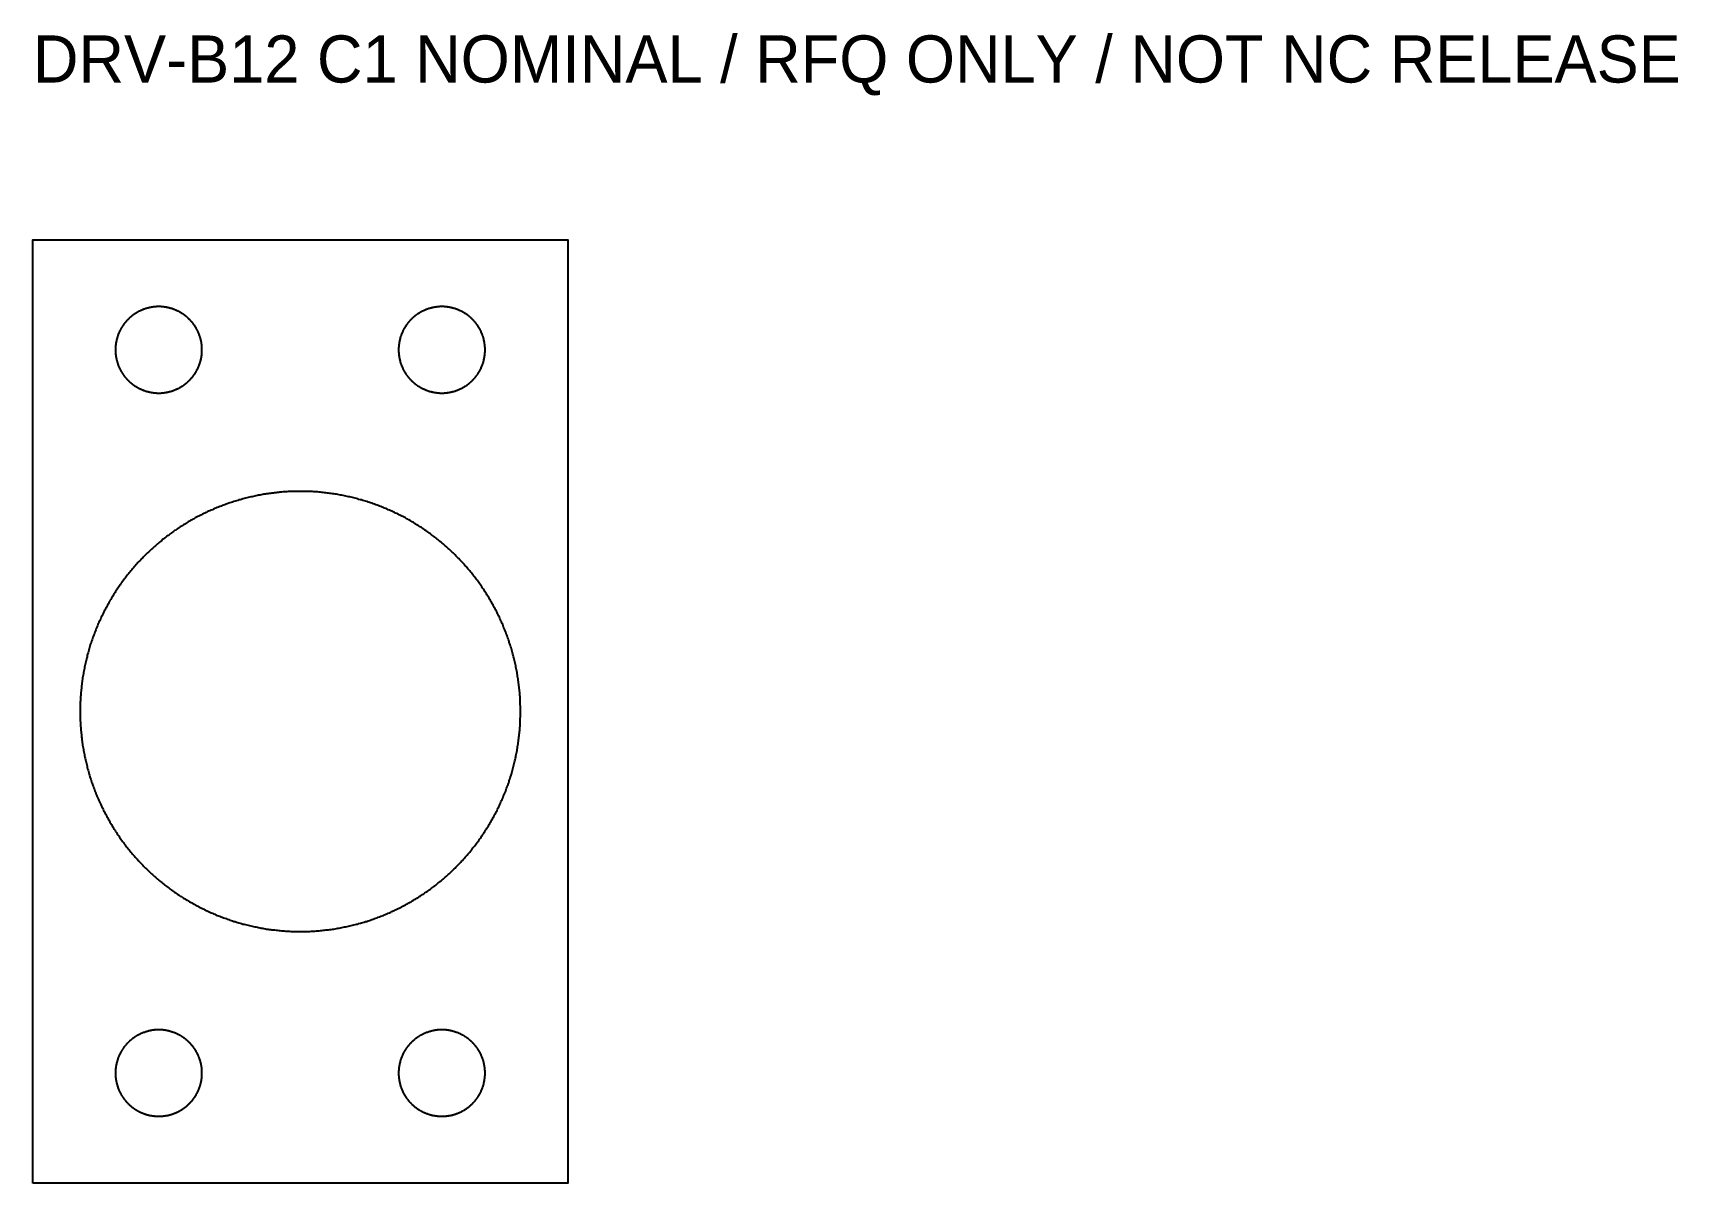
# Model space of a CAD drawing. Header units: millimetres. Extents: x 0 to 105, y 0 to 73.
import ezdxf

# ---------------------------------------------------------------- set-up
doc = ezdxf.new("R2010")
doc.units = ezdxf.units.MM
doc.layers.add('CUT', color=7, linetype='Continuous')
doc.layers.add('INFO', color=7, linetype='Continuous')

msp = doc.modelspace()

# ---------------------------------------------------------------- texts
at = {"layer": 'INFO'}
msp.add_text('DRV-B12 C1 NOMINAL / RFQ ONLY / NOT NC RELEASE', height=3, dxfattribs=at).set_placement((0, 70))

# ---------------------------------------------------------------- linework, layer by layer
at = {"layer": 'CUT'}
for points in [[(0, 0), (0, 60), (34, 60), (34, 0)], [(10.75, 53.03), (10.75, 53.05), (10.75, 53.07), (10.75, 53.08), (10.75, 53.1), (10.75, 53.12), (10.75, 53.13), (10.75, 53.15), (10.74, 53.17), (10.74, 53.19), (10.74, 53.2), (10.74, 53.22), (10.74, 53.24), (10.74, 53.25), (10.74, 53.27), (10.74, 53.29), (10.73, 53.3), (10.73, 53.32), (10.73, 53.34), (10.73, 53.35), (10.72, 53.37), (10.72, 53.39), (10.72, 53.4), (10.72, 53.42), (10.72, 53.44), (10.71, 53.45), (10.71, 53.47), (10.71, 53.49), (10.7, 53.5), (10.7, 53.52), (10.7, 53.54), (10.69, 53.55), (10.69, 53.57), (10.69, 53.59), (10.68, 53.6), (10.68, 53.62), (10.68, 53.64), (10.67, 53.65), (10.67, 53.67), (10.66, 53.68), (10.66, 53.7), (10.65, 53.72), (10.65, 53.73), (10.65, 53.75), (10.64, 53.77), (10.64, 53.78), (10.63, 53.8), (10.63, 53.81), (10.62, 53.83), (10.62, 53.85), (10.61, 53.86), (10.61, 53.88), (10.6, 53.89), (10.59, 53.91), (10.59, 53.93), (10.58, 53.94), (10.58, 53.96), (10.57, 53.97), (10.57, 53.99), (10.56, 54.01), (10.55, 54.02), (10.55, 54.04), (10.54, 54.05), (10.53, 54.07), (10.53, 54.08), (10.52, 54.1), (10.51, 54.11), (10.51, 54.13), (10.5, 54.15), (10.49, 54.16), (10.49, 54.18), (10.48, 54.19), (10.47, 54.21), (10.46, 54.22), (10.46, 54.24), (10.45, 54.25), (10.44, 54.27), (10.43, 54.28), (10.43, 54.3), (10.42, 54.31), (10.41, 54.33), (10.4, 54.34), (10.39, 54.36), (10.38, 54.37), (10.38, 54.38), (10.37, 54.4), (10.36, 54.41), (10.35, 54.43), (10.34, 54.44), (10.33, 54.46), (10.32, 54.47), (10.31, 54.49), (10.31, 54.5), (10.3, 54.51), (10.29, 54.53), (10.28, 54.54), (10.27, 54.56), (10.26, 54.57), (10.25, 54.58), (10.24, 54.6), (10.23, 54.61), (10.22, 54.62), (10.21, 54.64), (10.2, 54.65), (10.19, 54.67), (10.18, 54.68), (10.17, 54.69), (10.16, 54.71), (10.15, 54.72), (10.14, 54.73), (10.13, 54.74), (10.12, 54.76), (10.1, 54.77), (10.09, 54.78), (10.08, 54.8), (10.07, 54.81), (10.06, 54.82), (10.05, 54.83), (10.04, 54.85), (10.03, 54.86), (10.01, 54.87), (10, 54.88), (9.99, 54.9), (9.98, 54.91), (9.97, 54.92), (9.96, 54.93), (9.94, 54.94), (9.93, 54.96), (9.92, 54.97), (9.91, 54.98), (9.9, 54.99), (9.88, 55), (9.87, 55.01), (9.86, 55.03), (9.85, 55.04), (9.83, 55.05), (9.82, 55.06), (9.81, 55.07), (9.8, 55.08), (9.78, 55.09), (9.77, 55.1), (9.76, 55.12), (9.74, 55.13), (9.73, 55.14), (9.72, 55.15), (9.71, 55.16), (9.69, 55.17), (9.68, 55.18), (9.67, 55.19), (9.65, 55.2), (9.64, 55.21), (9.62, 55.22), (9.61, 55.23), (9.6, 55.24), (9.58, 55.25), (9.57, 55.26), (9.56, 55.27), (9.54, 55.28), (9.53, 55.29), (9.51, 55.3), (9.5, 55.31), (9.49, 55.31), (9.47, 55.32), (9.46, 55.33), (9.44, 55.34), (9.43, 55.35), (9.41, 55.36), (9.4, 55.37), (9.38, 55.38), (9.37, 55.38), (9.36, 55.39), (9.34, 55.4), (9.33, 55.41), (9.31, 55.42), (9.3, 55.43), (9.28, 55.43), (9.27, 55.44), (9.25, 55.45), (9.24, 55.46), (9.22, 55.46), (9.21, 55.47), (9.19, 55.48), (9.18, 55.49), (9.16, 55.49), (9.15, 55.5), (9.13, 55.51), (9.11, 55.51), (9.1, 55.52), (9.08, 55.53), (9.07, 55.53), (9.05, 55.54), (9.04, 55.55), (9.02, 55.55), (9.01, 55.56), (8.99, 55.57), (8.97, 55.57), (8.96, 55.58), (8.94, 55.58), (8.93, 55.59), (8.91, 55.59), (8.89, 55.6), (8.88, 55.61), (8.86, 55.61), (8.85, 55.62), (8.83, 55.62), (8.81, 55.63), (8.8, 55.63), (8.78, 55.64), (8.77, 55.64), (8.75, 55.65), (8.73, 55.65), (8.72, 55.65), (8.7, 55.66), (8.68, 55.66), (8.67, 55.67), (8.65, 55.67), (8.64, 55.68), (8.62, 55.68), (8.6, 55.68), (8.59, 55.69), (8.57, 55.69), (8.55, 55.69), (8.54, 55.7), (8.52, 55.7), (8.5, 55.7), (8.49, 55.71), (8.47, 55.71), (8.45, 55.71), (8.44, 55.72), (8.42, 55.72), (8.4, 55.72), (8.39, 55.72), (8.37, 55.72), (8.35, 55.73), (8.34, 55.73), (8.32, 55.73), (8.3, 55.73), (8.29, 55.74), (8.27, 55.74), (8.25, 55.74), (8.24, 55.74), (8.22, 55.74), (8.2, 55.74), (8.19, 55.74), (8.17, 55.74), (8.15, 55.75), (8.13, 55.75), (8.12, 55.75), (8.1, 55.75), (8.08, 55.75), (8.07, 55.75), (8.05, 55.75), (8.03, 55.75), (8.02, 55.75), (8, 55.75), (7.98, 55.75), (7.97, 55.75), (7.95, 55.75), (7.93, 55.75), (7.92, 55.75), (7.9, 55.75), (7.88, 55.75), (7.87, 55.75), (7.85, 55.75), (7.83, 55.74), (7.81, 55.74), (7.8, 55.74), (7.78, 55.74), (7.76, 55.74), (7.75, 55.74), (7.73, 55.74), (7.71, 55.74), (7.7, 55.73), (7.68, 55.73), (7.66, 55.73), (7.65, 55.73), (7.63, 55.72), (7.61, 55.72), (7.6, 55.72), (7.58, 55.72), (7.56, 55.72), (7.55, 55.71), (7.53, 55.71), (7.51, 55.71), (7.5, 55.7), (7.48, 55.7), (7.46, 55.7), (7.45, 55.69), (7.43, 55.69), (7.41, 55.69), (7.4, 55.68), (7.38, 55.68), (7.36, 55.68), (7.35, 55.67), (7.33, 55.67), (7.32, 55.66), (7.3, 55.66), (7.28, 55.65), (7.27, 55.65), (7.25, 55.65), (7.23, 55.64), (7.22, 55.64), (7.2, 55.63), (7.19, 55.63), (7.17, 55.62), (7.15, 55.62), (7.14, 55.61), (7.12, 55.61), (7.11, 55.6), (7.09, 55.59), (7.07, 55.59), (7.06, 55.58), (7.04, 55.58), (7.03, 55.57), (7.01, 55.57), (6.99, 55.56), (6.98, 55.55), (6.96, 55.55), (6.95, 55.54), (6.93, 55.53), (6.92, 55.53), (6.9, 55.52), (6.89, 55.51), (6.87, 55.51), (6.85, 55.5), (6.84, 55.49), (6.82, 55.49), (6.81, 55.48), (6.79, 55.47), (6.78, 55.46), (6.76, 55.46), (6.75, 55.45), (6.73, 55.44), (6.72, 55.43), (6.7, 55.43), (6.69, 55.42), (6.67, 55.41), (6.66, 55.4), (6.64, 55.39), (6.63, 55.38), (6.62, 55.38), (6.6, 55.37), (6.59, 55.36), (6.57, 55.35), (6.56, 55.34), (6.54, 55.33), (6.53, 55.32), (6.51, 55.31), (6.5, 55.31), (6.49, 55.3), (6.47, 55.29), (6.46, 55.28), (6.44, 55.27), (6.43, 55.26), (6.42, 55.25), (6.4, 55.24), (6.39, 55.23), (6.38, 55.22), (6.36, 55.21), (6.35, 55.2), (6.33, 55.19), (6.32, 55.18), (6.31, 55.17), (6.29, 55.16), (6.28, 55.15), (6.27, 55.14), (6.26, 55.13), (6.24, 55.12), (6.23, 55.1), (6.22, 55.09), (6.2, 55.08), (6.19, 55.07), (6.18, 55.06), (6.17, 55.05), (6.15, 55.04), (6.14, 55.03), (6.13, 55.01), (6.12, 55), (6.1, 54.99), (6.09, 54.98), (6.08, 54.97), (6.07, 54.96), (6.06, 54.94), (6.04, 54.93), (6.03, 54.92), (6.02, 54.91), (6.01, 54.9), (6, 54.88), (5.99, 54.87), (5.97, 54.86), (5.96, 54.85), (5.95, 54.83), (5.94, 54.82), (5.93, 54.81), (5.92, 54.8), (5.91, 54.78), (5.9, 54.77), (5.88, 54.76), (5.87, 54.74), (5.86, 54.73), (5.85, 54.72), (5.84, 54.71), (5.83, 54.69), (5.82, 54.68), (5.81, 54.67), (5.8, 54.65), (5.79, 54.64), (5.78, 54.62), (5.77, 54.61), (5.76, 54.6), (5.75, 54.58), (5.74, 54.57), (5.73, 54.56), (5.72, 54.54), (5.71, 54.53), (5.7, 54.51), (5.69, 54.5), (5.69, 54.49), (5.68, 54.47), (5.67, 54.46), (5.66, 54.44), (5.65, 54.43), (5.64, 54.41), (5.63, 54.4), (5.62, 54.38), (5.62, 54.37), (5.61, 54.36), (5.6, 54.34), (5.59, 54.33), (5.58, 54.31), (5.57, 54.3), (5.57, 54.28), (5.56, 54.27), (5.55, 54.25), (5.54, 54.24), (5.54, 54.22), (5.53, 54.21), (5.52, 54.19), (5.51, 54.18), (5.51, 54.16), (5.5, 54.15), (5.49, 54.13), (5.49, 54.11), (5.48, 54.1), (5.47, 54.08), (5.47, 54.07), (5.46, 54.05), (5.45, 54.04), (5.45, 54.02), (5.44, 54.01), (5.43, 53.99), (5.43, 53.97), (5.42, 53.96), (5.42, 53.94), (5.41, 53.93), (5.41, 53.91), (5.4, 53.89), (5.39, 53.88), (5.39, 53.86), (5.38, 53.85), (5.38, 53.83), (5.37, 53.81), (5.37, 53.8), (5.36, 53.78), (5.36, 53.77), (5.35, 53.75), (5.35, 53.73), (5.35, 53.72), (5.34, 53.7), (5.34, 53.68), (5.33, 53.67), (5.33, 53.65), (5.32, 53.64), (5.32, 53.62), (5.32, 53.6), (5.31, 53.59), (5.31, 53.57), (5.31, 53.55), (5.3, 53.54), (5.3, 53.52), (5.3, 53.5), (5.29, 53.49), (5.29, 53.47), (5.29, 53.45), (5.28, 53.44), (5.28, 53.42), (5.28, 53.4), (5.28, 53.39), (5.28, 53.37), (5.27, 53.35), (5.27, 53.34), (5.27, 53.32), (5.27, 53.3), (5.26, 53.29), (5.26, 53.27), (5.26, 53.25), (5.26, 53.24), (5.26, 53.22), (5.26, 53.2), (5.26, 53.19), (5.26, 53.17), (5.25, 53.15), (5.25, 53.13), (5.25, 53.12), (5.25, 53.1), (5.25, 53.08), (5.25, 53.07), (5.25, 53.05), (5.25, 53.03), (5.25, 53.02), (5.25, 53), (5.25, 52.98), (5.25, 52.97), (5.25, 52.95), (5.25, 52.93), (5.25, 52.92), (5.25, 52.9), (5.25, 52.88), (5.25, 52.87), (5.25, 52.85), (5.26, 52.83), (5.26, 52.81), (5.26, 52.8), (5.26, 52.78), (5.26, 52.76), (5.26, 52.75), (5.26, 52.73), (5.26, 52.71), (5.27, 52.7), (5.27, 52.68), (5.27, 52.66), (5.27, 52.65), (5.28, 52.63), (5.28, 52.61), (5.28, 52.6), (5.28, 52.58), (5.28, 52.56), (5.29, 52.55), (5.29, 52.53), (5.29, 52.51), (5.3, 52.5), (5.3, 52.48), (5.3, 52.46), (5.31, 52.45), (5.31, 52.43), (5.31, 52.41), (5.32, 52.4), (5.32, 52.38), (5.32, 52.36), (5.33, 52.35), (5.33, 52.33), (5.34, 52.32), (5.34, 52.3), (5.35, 52.28), (5.35, 52.27), (5.35, 52.25), (5.36, 52.23), (5.36, 52.22), (5.37, 52.2), (5.37, 52.19), (5.38, 52.17), (5.38, 52.15), (5.39, 52.14), (5.39, 52.12), (5.4, 52.11), (5.41, 52.09), (5.41, 52.07), (5.42, 52.06), (5.42, 52.04), (5.43, 52.03), (5.43, 52.01), (5.44, 51.99), (5.45, 51.98), (5.45, 51.96), (5.46, 51.95), (5.47, 51.93), (5.47, 51.92), (5.48, 51.9), (5.49, 51.89), (5.49, 51.87), (5.5, 51.85), (5.51, 51.84), (5.51, 51.82), (5.52, 51.81), (5.53, 51.79), (5.54, 51.78), (5.54, 51.76), (5.55, 51.75), (5.56, 51.73), (5.57, 51.72), (5.57, 51.7), (5.58, 51.69), (5.59, 51.67), (5.6, 51.66), (5.61, 51.64), (5.62, 51.63), (5.62, 51.62), (5.63, 51.6), (5.64, 51.59), (5.65, 51.57), (5.66, 51.56), (5.67, 51.54), (5.68, 51.53), (5.69, 51.51), (5.69, 51.5), (5.7, 51.49), (5.71, 51.47), (5.72, 51.46), (5.73, 51.44), (5.74, 51.43), (5.75, 51.42), (5.76, 51.4), (5.77, 51.39), (5.78, 51.38), (5.79, 51.36), (5.8, 51.35), (5.81, 51.33), (5.82, 51.32), (5.83, 51.31), (5.84, 51.29), (5.85, 51.28), (5.86, 51.27), (5.87, 51.26), (5.88, 51.24), (5.9, 51.23), (5.91, 51.22), (5.92, 51.2), (5.93, 51.19), (5.94, 51.18), (5.95, 51.17), (5.96, 51.15), (5.97, 51.14), (5.99, 51.13), (6, 51.12), (6.01, 51.1), (6.02, 51.09), (6.03, 51.08), (6.04, 51.07), (6.06, 51.06), (6.07, 51.04), (6.08, 51.03), (6.09, 51.02), (6.1, 51.01), (6.12, 51), (6.13, 50.99), (6.14, 50.97), (6.15, 50.96), (6.17, 50.95), (6.18, 50.94), (6.19, 50.93), (6.2, 50.92), (6.22, 50.91), (6.23, 50.9), (6.24, 50.88), (6.26, 50.87), (6.27, 50.86), (6.28, 50.85), (6.29, 50.84), (6.31, 50.83), (6.32, 50.82), (6.33, 50.81), (6.35, 50.8), (6.36, 50.79), (6.38, 50.78), (6.39, 50.77), (6.4, 50.76), (6.42, 50.75), (6.43, 50.74), (6.44, 50.73), (6.46, 50.72), (6.47, 50.71), (6.49, 50.7), (6.5, 50.69), (6.51, 50.69), (6.53, 50.68), (6.54, 50.67), (6.56, 50.66), (6.57, 50.65), (6.59, 50.64), (6.6, 50.63), (6.62, 50.62), (6.63, 50.62), (6.64, 50.61), (6.66, 50.6), (6.67, 50.59), (6.69, 50.58), (6.7, 50.57), (6.72, 50.57), (6.73, 50.56), (6.75, 50.55), (6.76, 50.54), (6.78, 50.54), (6.79, 50.53), (6.81, 50.52), (6.82, 50.51), (6.84, 50.51), (6.85, 50.5), (6.87, 50.49), (6.89, 50.49), (6.9, 50.48), (6.92, 50.47), (6.93, 50.47), (6.95, 50.46), (6.96, 50.45), (6.98, 50.45), (6.99, 50.44), (7.01, 50.43), (7.03, 50.43), (7.04, 50.42), (7.06, 50.42), (7.07, 50.41), (7.09, 50.41), (7.11, 50.4), (7.12, 50.39), (7.14, 50.39), (7.15, 50.38), (7.17, 50.38), (7.19, 50.37), (7.2, 50.37), (7.22, 50.36), (7.23, 50.36), (7.25, 50.35), (7.27, 50.35), (7.28, 50.35), (7.3, 50.34), (7.32, 50.34), (7.33, 50.33), (7.35, 50.33), (7.36, 50.32), (7.38, 50.32), (7.4, 50.32), (7.41, 50.31), (7.43, 50.31), (7.45, 50.31), (7.46, 50.3), (7.48, 50.3), (7.5, 50.3), (7.51, 50.29), (7.53, 50.29), (7.55, 50.29), (7.56, 50.28), (7.58, 50.28), (7.6, 50.28), (7.61, 50.28), (7.63, 50.28), (7.65, 50.27), (7.66, 50.27), (7.68, 50.27), (7.7, 50.27), (7.71, 50.26), (7.73, 50.26), (7.75, 50.26), (7.76, 50.26), (7.78, 50.26), (7.8, 50.26), (7.81, 50.26), (7.83, 50.26), (7.85, 50.25), (7.87, 50.25), (7.88, 50.25), (7.9, 50.25), (7.92, 50.25), (7.93, 50.25), (7.95, 50.25), (7.97, 50.25), (7.98, 50.25), (8, 50.25), (8.02, 50.25), (8.03, 50.25), (8.05, 50.25), (8.07, 50.25), (8.08, 50.25), (8.1, 50.25), (8.12, 50.25), (8.13, 50.25), (8.15, 50.25), (8.17, 50.26), (8.19, 50.26), (8.2, 50.26), (8.22, 50.26), (8.24, 50.26), (8.25, 50.26), (8.27, 50.26), (8.29, 50.26), (8.3, 50.27), (8.32, 50.27), (8.34, 50.27), (8.35, 50.27), (8.37, 50.28), (8.39, 50.28), (8.4, 50.28), (8.42, 50.28), (8.44, 50.28), (8.45, 50.29), (8.47, 50.29), (8.49, 50.29), (8.5, 50.3), (8.52, 50.3), (8.54, 50.3), (8.55, 50.31), (8.57, 50.31), (8.59, 50.31), (8.6, 50.32), (8.62, 50.32), (8.64, 50.32), (8.65, 50.33), (8.67, 50.33), (8.68, 50.34), (8.7, 50.34), (8.72, 50.35), (8.73, 50.35), (8.75, 50.35), (8.77, 50.36), (8.78, 50.36), (8.8, 50.37), (8.81, 50.37), (8.83, 50.38), (8.85, 50.38), (8.86, 50.39), (8.88, 50.39), (8.89, 50.4), (8.91, 50.41), (8.93, 50.41), (8.94, 50.42), (8.96, 50.42), (8.97, 50.43), (8.99, 50.43), (9.01, 50.44), (9.02, 50.45), (9.04, 50.45), (9.05, 50.46), (9.07, 50.47), (9.08, 50.47), (9.1, 50.48), (9.11, 50.49), (9.13, 50.49), (9.15, 50.5), (9.16, 50.51), (9.18, 50.51), (9.19, 50.52), (9.21, 50.53), (9.22, 50.54), (9.24, 50.54), (9.25, 50.55), (9.27, 50.56), (9.28, 50.57), (9.3, 50.57), (9.31, 50.58), (9.33, 50.59), (9.34, 50.6), (9.36, 50.61), (9.37, 50.62), (9.38, 50.62), (9.4, 50.63), (9.41, 50.64), (9.43, 50.65), (9.44, 50.66), (9.46, 50.67), (9.47, 50.68), (9.49, 50.69), (9.5, 50.69), (9.51, 50.7), (9.53, 50.71), (9.54, 50.72), (9.56, 50.73), (9.57, 50.74), (9.58, 50.75), (9.6, 50.76), (9.61, 50.77), (9.62, 50.78), (9.64, 50.79), (9.65, 50.8), (9.67, 50.81), (9.68, 50.82), (9.69, 50.83), (9.71, 50.84), (9.72, 50.85), (9.73, 50.86), (9.74, 50.87), (9.76, 50.88), (9.77, 50.9), (9.78, 50.91), (9.8, 50.92), (9.81, 50.93), (9.82, 50.94), (9.83, 50.95), (9.85, 50.96), (9.86, 50.97), (9.87, 50.99), (9.88, 51), (9.9, 51.01), (9.91, 51.02), (9.92, 51.03), (9.93, 51.04), (9.94, 51.06), (9.96, 51.07), (9.97, 51.08), (9.98, 51.09), (9.99, 51.1), (10, 51.12), (10.01, 51.13), (10.03, 51.14), (10.04, 51.15), (10.05, 51.17), (10.06, 51.18), (10.07, 51.19), (10.08, 51.2), (10.09, 51.22), (10.1, 51.23), (10.12, 51.24), (10.13, 51.26), (10.14, 51.27), (10.15, 51.28), (10.16, 51.29), (10.17, 51.31), (10.18, 51.32), (10.19, 51.33), (10.2, 51.35), (10.21, 51.36), (10.22, 51.38), (10.23, 51.39), (10.24, 51.4), (10.25, 51.42), (10.26, 51.43), (10.27, 51.44), (10.28, 51.46), (10.29, 51.47), (10.3, 51.49), (10.31, 51.5), (10.31, 51.51), (10.32, 51.53), (10.33, 51.54), (10.34, 51.56), (10.35, 51.57), (10.36, 51.59), (10.37, 51.6), (10.38, 51.62), (10.38, 51.63), (10.39, 51.64), (10.4, 51.66), (10.41, 51.67), (10.42, 51.69), (10.43, 51.7), (10.43, 51.72), (10.44, 51.73), (10.45, 51.75), (10.46, 51.76), (10.46, 51.78), (10.47, 51.79), (10.48, 51.81), (10.49, 51.82), (10.49, 51.84), (10.5, 51.85), (10.51, 51.87), (10.51, 51.89), (10.52, 51.9), (10.53, 51.92), (10.53, 51.93), (10.54, 51.95), (10.55, 51.96), (10.55, 51.98), (10.56, 51.99), (10.57, 52.01), (10.57, 52.03), (10.58, 52.04), (10.58, 52.06), (10.59, 52.07), (10.59, 52.09), (10.6, 52.11), (10.61, 52.12), (10.61, 52.14), (10.62, 52.15), (10.62, 52.17), (10.63, 52.19), (10.63, 52.2), (10.64, 52.22), (10.64, 52.23), (10.65, 52.25), (10.65, 52.27), (10.65, 52.28), (10.66, 52.3), (10.66, 52.32), (10.67, 52.33), (10.67, 52.35), (10.68, 52.36), (10.68, 52.38), (10.68, 52.4), (10.69, 52.41), (10.69, 52.43), (10.69, 52.45), (10.7, 52.46), (10.7, 52.48), (10.7, 52.5), (10.71, 52.51), (10.71, 52.53), (10.71, 52.55), (10.72, 52.56), (10.72, 52.58), (10.72, 52.6), (10.72, 52.61), (10.72, 52.63), (10.73, 52.65), (10.73, 52.66), (10.73, 52.68), (10.73, 52.7), (10.74, 52.71), (10.74, 52.73), (10.74, 52.75), (10.74, 52.76), (10.74, 52.78), (10.74, 52.8), (10.74, 52.81), (10.74, 52.83), (10.75, 52.85), (10.75, 52.87), (10.75, 52.88), (10.75, 52.9), (10.75, 52.92), (10.75, 52.93), (10.75, 52.95), (10.75, 52.97), (10.75, 52.98), (10.75, 53), (10.75, 53.02)], [(28.75, 53.02), (28.75, 53.03), (28.75, 53.05), (28.75, 53.07), (28.75, 53.08), (28.75, 53.1), (28.75, 53.12), (28.75, 53.13), (28.75, 53.15), (28.74, 53.17), (28.74, 53.19), (28.74, 53.2), (28.74, 53.22), (28.74, 53.24), (28.74, 53.25), (28.74, 53.27), (28.74, 53.29), (28.73, 53.3), (28.73, 53.32), (28.73, 53.34), (28.73, 53.35), (28.72, 53.37), (28.72, 53.39), (28.72, 53.4), (28.72, 53.42), (28.72, 53.44), (28.71, 53.45), (28.71, 53.47), (28.71, 53.49), (28.7, 53.5), (28.7, 53.52), (28.7, 53.54), (28.69, 53.55), (28.69, 53.57), (28.69, 53.59), (28.68, 53.6), (28.68, 53.62), (28.68, 53.64), (28.67, 53.65), (28.67, 53.67), (28.66, 53.68), (28.66, 53.7), (28.65, 53.72), (28.65, 53.73), (28.65, 53.75), (28.64, 53.77), (28.64, 53.78), (28.63, 53.8), (28.63, 53.81), (28.62, 53.83), (28.62, 53.85), (28.61, 53.86), (28.61, 53.88), (28.6, 53.89), (28.59, 53.91), (28.59, 53.93), (28.58, 53.94), (28.58, 53.96), (28.57, 53.97), (28.57, 53.99), (28.56, 54.01), (28.55, 54.02), (28.55, 54.04), (28.54, 54.05), (28.53, 54.07), (28.53, 54.08), (28.52, 54.1), (28.51, 54.11), (28.51, 54.13), (28.5, 54.15), (28.49, 54.16), (28.49, 54.18), (28.48, 54.19), (28.47, 54.21), (28.46, 54.22), (28.46, 54.24), (28.45, 54.25), (28.44, 54.27), (28.43, 54.28), (28.43, 54.3), (28.42, 54.31), (28.41, 54.33), (28.4, 54.34), (28.39, 54.36), (28.38, 54.37), (28.38, 54.38), (28.37, 54.4), (28.36, 54.41), (28.35, 54.43), (28.34, 54.44), (28.33, 54.46), (28.32, 54.47), (28.31, 54.49), (28.31, 54.5), (28.3, 54.51), (28.29, 54.53), (28.28, 54.54), (28.27, 54.56), (28.26, 54.57), (28.25, 54.58), (28.24, 54.6), (28.23, 54.61), (28.22, 54.62), (28.21, 54.64), (28.2, 54.65), (28.19, 54.67), (28.18, 54.68), (28.17, 54.69), (28.16, 54.71), (28.15, 54.72), (28.14, 54.73), (28.13, 54.74), (28.12, 54.76), (28.1, 54.77), (28.09, 54.78), (28.08, 54.8), (28.07, 54.81), (28.06, 54.82), (28.05, 54.83), (28.04, 54.85), (28.03, 54.86), (28.01, 54.87), (28, 54.88), (27.99, 54.9), (27.98, 54.91), (27.97, 54.92), (27.96, 54.93), (27.94, 54.94), (27.93, 54.96), (27.92, 54.97), (27.91, 54.98), (27.9, 54.99), (27.88, 55), (27.87, 55.01), (27.86, 55.03), (27.85, 55.04), (27.83, 55.05), (27.82, 55.06), (27.81, 55.07), (27.8, 55.08), (27.78, 55.09), (27.77, 55.1), (27.76, 55.12), (27.74, 55.13), (27.73, 55.14), (27.72, 55.15), (27.71, 55.16), (27.69, 55.17), (27.68, 55.18), (27.67, 55.19), (27.65, 55.2), (27.64, 55.21), (27.62, 55.22), (27.61, 55.23), (27.6, 55.24), (27.58, 55.25), (27.57, 55.26), (27.56, 55.27), (27.54, 55.28), (27.53, 55.29), (27.51, 55.3), (27.5, 55.31), (27.49, 55.31), (27.47, 55.32), (27.46, 55.33), (27.44, 55.34), (27.43, 55.35), (27.41, 55.36), (27.4, 55.37), (27.38, 55.38), (27.37, 55.38), (27.36, 55.39), (27.34, 55.4), (27.33, 55.41), (27.31, 55.42), (27.3, 55.43), (27.28, 55.43), (27.27, 55.44), (27.25, 55.45), (27.24, 55.46), (27.22, 55.46), (27.21, 55.47), (27.19, 55.48), (27.18, 55.49), (27.16, 55.49), (27.15, 55.5), (27.13, 55.51), (27.11, 55.51), (27.1, 55.52), (27.08, 55.53), (27.07, 55.53), (27.05, 55.54), (27.04, 55.55), (27.02, 55.55), (27.01, 55.56), (26.99, 55.57), (26.97, 55.57), (26.96, 55.58), (26.94, 55.58), (26.93, 55.59), (26.91, 55.59), (26.89, 55.6), (26.88, 55.61), (26.86, 55.61), (26.85, 55.62), (26.83, 55.62), (26.81, 55.63), (26.8, 55.63), (26.78, 55.64), (26.77, 55.64), (26.75, 55.65), (26.73, 55.65), (26.72, 55.65), (26.7, 55.66), (26.68, 55.66), (26.67, 55.67), (26.65, 55.67), (26.64, 55.68), (26.62, 55.68), (26.6, 55.68), (26.59, 55.69), (26.57, 55.69), (26.55, 55.69), (26.54, 55.7), (26.52, 55.7), (26.5, 55.7), (26.49, 55.71), (26.47, 55.71), (26.45, 55.71), (26.44, 55.72), (26.42, 55.72), (26.4, 55.72), (26.39, 55.72), (26.37, 55.72), (26.35, 55.73), (26.34, 55.73), (26.32, 55.73), (26.3, 55.73), (26.29, 55.74), (26.27, 55.74), (26.25, 55.74), (26.24, 55.74), (26.22, 55.74), (26.2, 55.74), (26.19, 55.74), (26.17, 55.74), (26.15, 55.75), (26.13, 55.75), (26.12, 55.75), (26.1, 55.75), (26.08, 55.75), (26.07, 55.75), (26.05, 55.75), (26.03, 55.75), (26.02, 55.75), (26, 55.75), (25.98, 55.75), (25.97, 55.75), (25.95, 55.75), (25.93, 55.75), (25.92, 55.75), (25.9, 55.75), (25.88, 55.75), (25.87, 55.75), (25.85, 55.75), (25.83, 55.74), (25.81, 55.74), (25.8, 55.74), (25.78, 55.74), (25.76, 55.74), (25.75, 55.74), (25.73, 55.74), (25.71, 55.74), (25.7, 55.73), (25.68, 55.73), (25.66, 55.73), (25.65, 55.73), (25.63, 55.72), (25.61, 55.72), (25.6, 55.72), (25.58, 55.72), (25.56, 55.72), (25.55, 55.71), (25.53, 55.71), (25.51, 55.71), (25.5, 55.7), (25.48, 55.7), (25.46, 55.7), (25.45, 55.69), (25.43, 55.69), (25.41, 55.69), (25.4, 55.68), (25.38, 55.68), (25.36, 55.68), (25.35, 55.67), (25.33, 55.67), (25.32, 55.66), (25.3, 55.66), (25.28, 55.65), (25.27, 55.65), (25.25, 55.65), (25.23, 55.64), (25.22, 55.64), (25.2, 55.63), (25.19, 55.63), (25.17, 55.62), (25.15, 55.62), (25.14, 55.61), (25.12, 55.61), (25.11, 55.6), (25.09, 55.59), (25.07, 55.59), (25.06, 55.58), (25.04, 55.58), (25.03, 55.57), (25.01, 55.57), (24.99, 55.56), (24.98, 55.55), (24.96, 55.55), (24.95, 55.54), (24.93, 55.53), (24.92, 55.53), (24.9, 55.52), (24.89, 55.51), (24.87, 55.51), (24.85, 55.5), (24.84, 55.49), (24.82, 55.49), (24.81, 55.48), (24.79, 55.47), (24.78, 55.46), (24.76, 55.46), (24.75, 55.45), (24.73, 55.44), (24.72, 55.43), (24.7, 55.43), (24.69, 55.42), (24.67, 55.41), (24.66, 55.4), (24.64, 55.39), (24.63, 55.38), (24.62, 55.38), (24.6, 55.37), (24.59, 55.36), (24.57, 55.35), (24.56, 55.34), (24.54, 55.33), (24.53, 55.32), (24.51, 55.31), (24.5, 55.31), (24.49, 55.3), (24.47, 55.29), (24.46, 55.28), (24.44, 55.27), (24.43, 55.26), (24.42, 55.25), (24.4, 55.24), (24.39, 55.23), (24.38, 55.22), (24.36, 55.21), (24.35, 55.2), (24.33, 55.19), (24.32, 55.18), (24.31, 55.17), (24.29, 55.16), (24.28, 55.15), (24.27, 55.14), (24.26, 55.13), (24.24, 55.12), (24.23, 55.1), (24.22, 55.09), (24.2, 55.08), (24.19, 55.07), (24.18, 55.06), (24.17, 55.05), (24.15, 55.04), (24.14, 55.03), (24.13, 55.01), (24.12, 55), (24.1, 54.99), (24.09, 54.98), (24.08, 54.97), (24.07, 54.96), (24.06, 54.94), (24.04, 54.93), (24.03, 54.92), (24.02, 54.91), (24.01, 54.9), (24, 54.88), (23.99, 54.87), (23.97, 54.86), (23.96, 54.85), (23.95, 54.83), (23.94, 54.82), (23.93, 54.81), (23.92, 54.8), (23.91, 54.78), (23.9, 54.77), (23.88, 54.76), (23.87, 54.74), (23.86, 54.73), (23.85, 54.72), (23.84, 54.71), (23.83, 54.69), (23.82, 54.68), (23.81, 54.67), (23.8, 54.65), (23.79, 54.64), (23.78, 54.62), (23.77, 54.61), (23.76, 54.6), (23.75, 54.58), (23.74, 54.57), (23.73, 54.56), (23.72, 54.54), (23.71, 54.53), (23.7, 54.51), (23.69, 54.5), (23.69, 54.49), (23.68, 54.47), (23.67, 54.46), (23.66, 54.44), (23.65, 54.43), (23.64, 54.41), (23.63, 54.4), (23.62, 54.38), (23.62, 54.37), (23.61, 54.36), (23.6, 54.34), (23.59, 54.33), (23.58, 54.31), (23.57, 54.3), (23.57, 54.28), (23.56, 54.27), (23.55, 54.25), (23.54, 54.24), (23.54, 54.22), (23.53, 54.21), (23.52, 54.19), (23.51, 54.18), (23.51, 54.16), (23.5, 54.15), (23.49, 54.13), (23.49, 54.11), (23.48, 54.1), (23.47, 54.08), (23.47, 54.07), (23.46, 54.05), (23.45, 54.04), (23.45, 54.02), (23.44, 54.01), (23.43, 53.99), (23.43, 53.97), (23.42, 53.96), (23.42, 53.94), (23.41, 53.93), (23.41, 53.91), (23.4, 53.89), (23.39, 53.88), (23.39, 53.86), (23.38, 53.85), (23.38, 53.83), (23.37, 53.81), (23.37, 53.8), (23.36, 53.78), (23.36, 53.77), (23.35, 53.75), (23.35, 53.73), (23.35, 53.72), (23.34, 53.7), (23.34, 53.68), (23.33, 53.67), (23.33, 53.65), (23.32, 53.64), (23.32, 53.62), (23.32, 53.6), (23.31, 53.59), (23.31, 53.57), (23.31, 53.55), (23.3, 53.54), (23.3, 53.52), (23.3, 53.5), (23.29, 53.49), (23.29, 53.47), (23.29, 53.45), (23.28, 53.44), (23.28, 53.42), (23.28, 53.4), (23.28, 53.39), (23.28, 53.37), (23.27, 53.35), (23.27, 53.34), (23.27, 53.32), (23.27, 53.3), (23.26, 53.29), (23.26, 53.27), (23.26, 53.25), (23.26, 53.24), (23.26, 53.22), (23.26, 53.2), (23.26, 53.19), (23.26, 53.17), (23.25, 53.15), (23.25, 53.13), (23.25, 53.12), (23.25, 53.1), (23.25, 53.08), (23.25, 53.07), (23.25, 53.05), (23.25, 53.03), (23.25, 53.02), (23.25, 53), (23.25, 52.98), (23.25, 52.97), (23.25, 52.95), (23.25, 52.93), (23.25, 52.92), (23.25, 52.9), (23.25, 52.88), (23.25, 52.87), (23.25, 52.85), (23.26, 52.83), (23.26, 52.81), (23.26, 52.8), (23.26, 52.78), (23.26, 52.76), (23.26, 52.75), (23.26, 52.73), (23.26, 52.71), (23.27, 52.7), (23.27, 52.68), (23.27, 52.66), (23.27, 52.65), (23.28, 52.63), (23.28, 52.61), (23.28, 52.6), (23.28, 52.58), (23.28, 52.56), (23.29, 52.55), (23.29, 52.53), (23.29, 52.51), (23.3, 52.5), (23.3, 52.48), (23.3, 52.46), (23.31, 52.45), (23.31, 52.43), (23.31, 52.41), (23.32, 52.4), (23.32, 52.38), (23.32, 52.36), (23.33, 52.35), (23.33, 52.33), (23.34, 52.32), (23.34, 52.3), (23.35, 52.28), (23.35, 52.27), (23.35, 52.25), (23.36, 52.23), (23.36, 52.22), (23.37, 52.2), (23.37, 52.19), (23.38, 52.17), (23.38, 52.15), (23.39, 52.14), (23.39, 52.12), (23.4, 52.11), (23.41, 52.09), (23.41, 52.07), (23.42, 52.06), (23.42, 52.04), (23.43, 52.03), (23.43, 52.01), (23.44, 51.99), (23.45, 51.98), (23.45, 51.96), (23.46, 51.95), (23.47, 51.93), (23.47, 51.92), (23.48, 51.9), (23.49, 51.89), (23.49, 51.87), (23.5, 51.85), (23.51, 51.84), (23.51, 51.82), (23.52, 51.81), (23.53, 51.79), (23.54, 51.78), (23.54, 51.76), (23.55, 51.75), (23.56, 51.73), (23.57, 51.72), (23.57, 51.7), (23.58, 51.69), (23.59, 51.67), (23.6, 51.66), (23.61, 51.64), (23.62, 51.63), (23.62, 51.62), (23.63, 51.6), (23.64, 51.59), (23.65, 51.57), (23.66, 51.56), (23.67, 51.54), (23.68, 51.53), (23.69, 51.51), (23.69, 51.5), (23.7, 51.49), (23.71, 51.47), (23.72, 51.46), (23.73, 51.44), (23.74, 51.43), (23.75, 51.42), (23.76, 51.4), (23.77, 51.39), (23.78, 51.38), (23.79, 51.36), (23.8, 51.35), (23.81, 51.33), (23.82, 51.32), (23.83, 51.31), (23.84, 51.29), (23.85, 51.28), (23.86, 51.27), (23.87, 51.26), (23.88, 51.24), (23.9, 51.23), (23.91, 51.22), (23.92, 51.2), (23.93, 51.19), (23.94, 51.18), (23.95, 51.17), (23.96, 51.15), (23.97, 51.14), (23.99, 51.13), (24, 51.12), (24.01, 51.1), (24.02, 51.09), (24.03, 51.08), (24.04, 51.07), (24.06, 51.06), (24.07, 51.04), (24.08, 51.03), (24.09, 51.02), (24.1, 51.01), (24.12, 51), (24.13, 50.99), (24.14, 50.97), (24.15, 50.96), (24.17, 50.95), (24.18, 50.94), (24.19, 50.93), (24.2, 50.92), (24.22, 50.91), (24.23, 50.9), (24.24, 50.88), (24.26, 50.87), (24.27, 50.86), (24.28, 50.85), (24.29, 50.84), (24.31, 50.83), (24.32, 50.82), (24.33, 50.81), (24.35, 50.8), (24.36, 50.79), (24.38, 50.78), (24.39, 50.77), (24.4, 50.76), (24.42, 50.75), (24.43, 50.74), (24.44, 50.73), (24.46, 50.72), (24.47, 50.71), (24.49, 50.7), (24.5, 50.69), (24.51, 50.69), (24.53, 50.68), (24.54, 50.67), (24.56, 50.66), (24.57, 50.65), (24.59, 50.64), (24.6, 50.63), (24.62, 50.62), (24.63, 50.62), (24.64, 50.61), (24.66, 50.6), (24.67, 50.59), (24.69, 50.58), (24.7, 50.57), (24.72, 50.57), (24.73, 50.56), (24.75, 50.55), (24.76, 50.54), (24.78, 50.54), (24.79, 50.53), (24.81, 50.52), (24.82, 50.51), (24.84, 50.51), (24.85, 50.5), (24.87, 50.49), (24.89, 50.49), (24.9, 50.48), (24.92, 50.47), (24.93, 50.47), (24.95, 50.46), (24.96, 50.45), (24.98, 50.45), (24.99, 50.44), (25.01, 50.43), (25.03, 50.43), (25.04, 50.42), (25.06, 50.42), (25.07, 50.41), (25.09, 50.41), (25.11, 50.4), (25.12, 50.39), (25.14, 50.39), (25.15, 50.38), (25.17, 50.38), (25.19, 50.37), (25.2, 50.37), (25.22, 50.36), (25.23, 50.36), (25.25, 50.35), (25.27, 50.35), (25.28, 50.35), (25.3, 50.34), (25.32, 50.34), (25.33, 50.33), (25.35, 50.33), (25.36, 50.32), (25.38, 50.32), (25.4, 50.32), (25.41, 50.31), (25.43, 50.31), (25.45, 50.31), (25.46, 50.3), (25.48, 50.3), (25.5, 50.3), (25.51, 50.29), (25.53, 50.29), (25.55, 50.29), (25.56, 50.28), (25.58, 50.28), (25.6, 50.28), (25.61, 50.28), (25.63, 50.28), (25.65, 50.27), (25.66, 50.27), (25.68, 50.27), (25.7, 50.27), (25.71, 50.26), (25.73, 50.26), (25.75, 50.26), (25.76, 50.26), (25.78, 50.26), (25.8, 50.26), (25.81, 50.26), (25.83, 50.26), (25.85, 50.25), (25.87, 50.25), (25.88, 50.25), (25.9, 50.25), (25.92, 50.25), (25.93, 50.25), (25.95, 50.25), (25.97, 50.25), (25.98, 50.25), (26, 50.25), (26.02, 50.25), (26.03, 50.25), (26.05, 50.25), (26.07, 50.25), (26.08, 50.25), (26.1, 50.25), (26.12, 50.25), (26.13, 50.25), (26.15, 50.25), (26.17, 50.26), (26.19, 50.26), (26.2, 50.26), (26.22, 50.26), (26.24, 50.26), (26.25, 50.26), (26.27, 50.26), (26.29, 50.26), (26.3, 50.27), (26.32, 50.27), (26.34, 50.27), (26.35, 50.27), (26.37, 50.28), (26.39, 50.28), (26.4, 50.28), (26.42, 50.28), (26.44, 50.28), (26.45, 50.29), (26.47, 50.29), (26.49, 50.29), (26.5, 50.3), (26.52, 50.3), (26.54, 50.3), (26.55, 50.31), (26.57, 50.31), (26.59, 50.31), (26.6, 50.32), (26.62, 50.32), (26.64, 50.32), (26.65, 50.33), (26.67, 50.33), (26.68, 50.34), (26.7, 50.34), (26.72, 50.35), (26.73, 50.35), (26.75, 50.35), (26.77, 50.36), (26.78, 50.36), (26.8, 50.37), (26.81, 50.37), (26.83, 50.38), (26.85, 50.38), (26.86, 50.39), (26.88, 50.39), (26.89, 50.4), (26.91, 50.41), (26.93, 50.41), (26.94, 50.42), (26.96, 50.42), (26.97, 50.43), (26.99, 50.43), (27.01, 50.44), (27.02, 50.45), (27.04, 50.45), (27.05, 50.46), (27.07, 50.47), (27.08, 50.47), (27.1, 50.48), (27.11, 50.49), (27.13, 50.49), (27.15, 50.5), (27.16, 50.51), (27.18, 50.51), (27.19, 50.52), (27.21, 50.53), (27.22, 50.54), (27.24, 50.54), (27.25, 50.55), (27.27, 50.56), (27.28, 50.57), (27.3, 50.57), (27.31, 50.58), (27.33, 50.59), (27.34, 50.6), (27.36, 50.61), (27.37, 50.62), (27.38, 50.62), (27.4, 50.63), (27.41, 50.64), (27.43, 50.65), (27.44, 50.66), (27.46, 50.67), (27.47, 50.68), (27.49, 50.69), (27.5, 50.69), (27.51, 50.7), (27.53, 50.71), (27.54, 50.72), (27.56, 50.73), (27.57, 50.74), (27.58, 50.75), (27.6, 50.76), (27.61, 50.77), (27.62, 50.78), (27.64, 50.79), (27.65, 50.8), (27.67, 50.81), (27.68, 50.82), (27.69, 50.83), (27.71, 50.84), (27.72, 50.85), (27.73, 50.86), (27.74, 50.87), (27.76, 50.88), (27.77, 50.9), (27.78, 50.91), (27.8, 50.92), (27.81, 50.93), (27.82, 50.94), (27.83, 50.95), (27.85, 50.96), (27.86, 50.97), (27.87, 50.99), (27.88, 51), (27.9, 51.01), (27.91, 51.02), (27.92, 51.03), (27.93, 51.04), (27.94, 51.06), (27.96, 51.07), (27.97, 51.08), (27.98, 51.09), (27.99, 51.1), (28, 51.12), (28.01, 51.13), (28.03, 51.14), (28.04, 51.15), (28.05, 51.17), (28.06, 51.18), (28.07, 51.19), (28.08, 51.2), (28.09, 51.22), (28.1, 51.23), (28.12, 51.24), (28.13, 51.26), (28.14, 51.27), (28.15, 51.28), (28.16, 51.29), (28.17, 51.31), (28.18, 51.32), (28.19, 51.33), (28.2, 51.35), (28.21, 51.36), (28.22, 51.38), (28.23, 51.39), (28.24, 51.4), (28.25, 51.42), (28.26, 51.43), (28.27, 51.44), (28.28, 51.46), (28.29, 51.47), (28.3, 51.49), (28.31, 51.5), (28.31, 51.51), (28.32, 51.53), (28.33, 51.54), (28.34, 51.56), (28.35, 51.57), (28.36, 51.59), (28.37, 51.6), (28.38, 51.62), (28.38, 51.63), (28.39, 51.64), (28.4, 51.66), (28.41, 51.67), (28.42, 51.69), (28.43, 51.7), (28.43, 51.72), (28.44, 51.73), (28.45, 51.75), (28.46, 51.76), (28.46, 51.78), (28.47, 51.79), (28.48, 51.81), (28.49, 51.82), (28.49, 51.84), (28.5, 51.85), (28.51, 51.87), (28.51, 51.89), (28.52, 51.9), (28.53, 51.92), (28.53, 51.93), (28.54, 51.95), (28.55, 51.96), (28.55, 51.98), (28.56, 51.99), (28.57, 52.01), (28.57, 52.03), (28.58, 52.04), (28.58, 52.06), (28.59, 52.07), (28.59, 52.09), (28.6, 52.11), (28.61, 52.12), (28.61, 52.14), (28.62, 52.15), (28.62, 52.17), (28.63, 52.19), (28.63, 52.2), (28.64, 52.22), (28.64, 52.23), (28.65, 52.25), (28.65, 52.27), (28.65, 52.28), (28.66, 52.3), (28.66, 52.32), (28.67, 52.33), (28.67, 52.35), (28.68, 52.36), (28.68, 52.38), (28.68, 52.4), (28.69, 52.41), (28.69, 52.43), (28.69, 52.45), (28.7, 52.46), (28.7, 52.48), (28.7, 52.5), (28.71, 52.51), (28.71, 52.53), (28.71, 52.55), (28.72, 52.56), (28.72, 52.58), (28.72, 52.6), (28.72, 52.61), (28.72, 52.63), (28.73, 52.65), (28.73, 52.66), (28.73, 52.68), (28.73, 52.7), (28.74, 52.71), (28.74, 52.73), (28.74, 52.75), (28.74, 52.76), (28.74, 52.78), (28.74, 52.8), (28.74, 52.81), (28.74, 52.83), (28.75, 52.85), (28.75, 52.87), (28.75, 52.88), (28.75, 52.9), (28.75, 52.92), (28.75, 52.93), (28.75, 52.95), (28.75, 52.97), (28.75, 52.98), (28.75, 53)], [(30.99, 30.43), (30.99, 30.52), (30.99, 30.6), (30.98, 30.69), (30.98, 30.77), (30.97, 30.86), (30.97, 30.94), (30.96, 31.03), (30.96, 31.12), (30.95, 31.2), (30.94, 31.29), (30.93, 31.37), (30.92, 31.46), (30.91, 31.54), (30.9, 31.63), (30.89, 31.71), (30.88, 31.8), (30.87, 31.88), (30.86, 31.97), (30.85, 32.05), (30.84, 32.14), (30.82, 32.22), (30.81, 32.31), (30.79, 32.39), (30.78, 32.48), (30.76, 32.56), (30.75, 32.65), (30.73, 32.73), (30.71, 32.82), (30.7, 32.9), (30.68, 32.98), (30.66, 33.07), (30.64, 33.15), (30.62, 33.23), (30.6, 33.32), (30.58, 33.4), (30.56, 33.48), (30.54, 33.57), (30.52, 33.65), (30.49, 33.73), (30.47, 33.82), (30.45, 33.9), (30.42, 33.98), (30.4, 34.06), (30.37, 34.15), (30.35, 34.23), (30.32, 34.31), (30.29, 34.39), (30.27, 34.47), (30.24, 34.55), (30.21, 34.64), (30.18, 34.72), (30.15, 34.8), (30.12, 34.88), (30.09, 34.96), (30.06, 35.04), (30.03, 35.12), (30, 35.2), (29.97, 35.28), (29.93, 35.36), (29.9, 35.44), (29.87, 35.52), (29.83, 35.59), (29.8, 35.67), (29.76, 35.75), (29.73, 35.83), (29.69, 35.91), (29.66, 35.99), (29.62, 36.06), (29.58, 36.14), (29.54, 36.22), (29.51, 36.29), (29.47, 36.37), (29.43, 36.45), (29.39, 36.52), (29.35, 36.6), (29.31, 36.68), (29.26, 36.75), (29.22, 36.83), (29.18, 36.9), (29.14, 36.98), (29.1, 37.05), (29.05, 37.12), (29.01, 37.2), (28.96, 37.27), (28.92, 37.34), (28.87, 37.42), (28.83, 37.49), (28.78, 37.56), (28.74, 37.63), (28.69, 37.71), (28.64, 37.78), (28.59, 37.85), (28.54, 37.92), (28.5, 37.99), (28.45, 38.06), (28.4, 38.13), (28.35, 38.2), (28.3, 38.27), (28.24, 38.34), (28.19, 38.41), (28.14, 38.48), (28.09, 38.55), (28.04, 38.61), (27.98, 38.68), (27.93, 38.75), (27.88, 38.81), (27.82, 38.88), (27.77, 38.95), (27.71, 39.01), (27.66, 39.08), (27.6, 39.14), (27.54, 39.21), (27.49, 39.27), (27.43, 39.34), (27.37, 39.4), (27.32, 39.47), (27.26, 39.53), (27.2, 39.59), (27.14, 39.65), (27.08, 39.72), (27.02, 39.78), (26.96, 39.84), (26.9, 39.9), (26.84, 39.96), (26.78, 40.02), (26.72, 40.08), (26.65, 40.14), (26.59, 40.2), (26.53, 40.26), (26.47, 40.32), (26.4, 40.37), (26.34, 40.43), (26.27, 40.49), (26.21, 40.54), (26.14, 40.6), (26.08, 40.66), (26.01, 40.71), (25.95, 40.77), (25.88, 40.82), (25.81, 40.88), (25.75, 40.93), (25.68, 40.98), (25.61, 41.04), (25.55, 41.09), (25.48, 41.14), (25.41, 41.19), (25.34, 41.24), (25.27, 41.3), (25.2, 41.35), (25.13, 41.4), (25.06, 41.45), (24.99, 41.5), (24.92, 41.54), (24.85, 41.59), (24.78, 41.64), (24.71, 41.69), (24.63, 41.74), (24.56, 41.78), (24.49, 41.83), (24.42, 41.87), (24.34, 41.92), (24.27, 41.96), (24.2, 42.01), (24.12, 42.05), (24.05, 42.1), (23.98, 42.14), (23.9, 42.18), (23.83, 42.22), (23.75, 42.26), (23.68, 42.31), (23.6, 42.35), (23.52, 42.39), (23.45, 42.43), (23.37, 42.47), (23.29, 42.51), (23.22, 42.54), (23.14, 42.58), (23.06, 42.62), (22.99, 42.66), (22.91, 42.69), (22.83, 42.73), (22.75, 42.76), (22.67, 42.8), (22.59, 42.83), (22.52, 42.87), (22.44, 42.9), (22.36, 42.93), (22.28, 42.97), (22.2, 43), (22.12, 43.03), (22.04, 43.06), (21.96, 43.09), (21.88, 43.12), (21.8, 43.15), (21.72, 43.18), (21.64, 43.21), (21.55, 43.24), (21.47, 43.27), (21.39, 43.29), (21.31, 43.32), (21.23, 43.35), (21.15, 43.37), (21.06, 43.4), (20.98, 43.42), (20.9, 43.45), (20.82, 43.47), (20.73, 43.49), (20.65, 43.52), (20.57, 43.54), (20.48, 43.56), (20.4, 43.58), (20.32, 43.6), (20.23, 43.62), (20.15, 43.64), (20.07, 43.66), (19.98, 43.68), (19.9, 43.7), (19.82, 43.71), (19.73, 43.73), (19.65, 43.75), (19.56, 43.76), (19.48, 43.78), (19.39, 43.79), (19.31, 43.81), (19.22, 43.82), (19.14, 43.84), (19.05, 43.85), (18.97, 43.86), (18.88, 43.87), (18.8, 43.88), (18.71, 43.89), (18.63, 43.9), (18.54, 43.91), (18.46, 43.92), (18.37, 43.93), (18.29, 43.94), (18.2, 43.95), (18.12, 43.96), (18.03, 43.96), (17.94, 43.97), (17.86, 43.97), (17.77, 43.98), (17.69, 43.98), (17.6, 43.99), (17.52, 43.99), (17.43, 43.99), (17.34, 44), (17.26, 44), (17.17, 44), (17.09, 44), (17, 44), (16.91, 44), (16.83, 44), (16.74, 44), (16.66, 44), (16.57, 43.99), (16.48, 43.99), (16.4, 43.99), (16.31, 43.98), (16.23, 43.98), (16.14, 43.97), (16.06, 43.97), (15.97, 43.96), (15.88, 43.96), (15.8, 43.95), (15.71, 43.94), (15.63, 43.93), (15.54, 43.92), (15.46, 43.91), (15.37, 43.9), (15.29, 43.89), (15.2, 43.88), (15.12, 43.87), (15.03, 43.86), (14.95, 43.85), (14.86, 43.84), (14.78, 43.82), (14.69, 43.81), (14.61, 43.79), (14.52, 43.78), (14.44, 43.76), (14.35, 43.75), (14.27, 43.73), (14.18, 43.71), (14.1, 43.7), (14.02, 43.68), (13.93, 43.66), (13.85, 43.64), (13.77, 43.62), (13.68, 43.6), (13.6, 43.58), (13.52, 43.56), (13.43, 43.54), (13.35, 43.52), (13.27, 43.49), (13.18, 43.47), (13.1, 43.45), (13.02, 43.42), (12.94, 43.4), (12.85, 43.37), (12.77, 43.35), (12.69, 43.32), (12.61, 43.29), (12.53, 43.27), (12.45, 43.24), (12.36, 43.21), (12.28, 43.18), (12.2, 43.15), (12.12, 43.12), (12.04, 43.09), (11.96, 43.06), (11.88, 43.03), (11.8, 43), (11.72, 42.97), (11.64, 42.93), (11.56, 42.9), (11.48, 42.87), (11.41, 42.83), (11.33, 42.8), (11.25, 42.76), (11.17, 42.73), (11.09, 42.69), (11.01, 42.66), (10.94, 42.62), (10.86, 42.58), (10.78, 42.54), (10.71, 42.51), (10.63, 42.47), (10.55, 42.43), (10.48, 42.39), (10.4, 42.35), (10.32, 42.31), (10.25, 42.26), (10.17, 42.22), (10.1, 42.18), (10.02, 42.14), (9.95, 42.1), (9.88, 42.05), (9.8, 42.01), (9.73, 41.96), (9.66, 41.92), (9.58, 41.87), (9.51, 41.83), (9.44, 41.78), (9.37, 41.74), (9.29, 41.69), (9.22, 41.64), (9.15, 41.59), (9.08, 41.54), (9.01, 41.5), (8.94, 41.45), (8.87, 41.4), (8.8, 41.35), (8.73, 41.3), (8.66, 41.24), (8.59, 41.19), (8.52, 41.14), (8.45, 41.09), (8.39, 41.04), (8.32, 40.98), (8.25, 40.93), (8.19, 40.88), (8.12, 40.82), (8.05, 40.77), (7.99, 40.71), (7.92, 40.66), (7.86, 40.6), (7.79, 40.54), (7.73, 40.49), (7.66, 40.43), (7.6, 40.37), (7.53, 40.32), (7.47, 40.26), (7.41, 40.2), (7.35, 40.14), (7.28, 40.08), (7.22, 40.02), (7.16, 39.96), (7.1, 39.9), (7.04, 39.84), (6.98, 39.78), (6.92, 39.72), (6.86, 39.65), (6.8, 39.59), (6.74, 39.53), (6.68, 39.47), (6.63, 39.4), (6.57, 39.34), (6.51, 39.27), (6.46, 39.21), (6.4, 39.14), (6.34, 39.08), (6.29, 39.01), (6.23, 38.95), (6.18, 38.88), (6.12, 38.81), (6.07, 38.75), (6.02, 38.68), (5.96, 38.61), (5.91, 38.55), (5.86, 38.48), (5.81, 38.41), (5.76, 38.34), (5.7, 38.27), (5.65, 38.2), (5.6, 38.13), (5.55, 38.06), (5.5, 37.99), (5.46, 37.92), (5.41, 37.85), (5.36, 37.78), (5.31, 37.71), (5.26, 37.63), (5.22, 37.56), (5.17, 37.49), (5.13, 37.42), (5.08, 37.34), (5.04, 37.27), (4.99, 37.2), (4.95, 37.12), (4.9, 37.05), (4.86, 36.98), (4.82, 36.9), (4.78, 36.83), (4.74, 36.75), (4.69, 36.68), (4.65, 36.6), (4.61, 36.52), (4.57, 36.45), (4.53, 36.37), (4.49, 36.29), (4.46, 36.22), (4.42, 36.14), (4.38, 36.06), (4.34, 35.99), (4.31, 35.91), (4.27, 35.83), (4.24, 35.75), (4.2, 35.67), (4.17, 35.59), (4.13, 35.52), (4.1, 35.44), (4.07, 35.36), (4.03, 35.28), (4, 35.2), (3.97, 35.12), (3.94, 35.04), (3.91, 34.96), (3.88, 34.88), (3.85, 34.8), (3.82, 34.72), (3.79, 34.64), (3.76, 34.55), (3.73, 34.47), (3.71, 34.39), (3.68, 34.31), (3.65, 34.23), (3.63, 34.15), (3.6, 34.06), (3.58, 33.98), (3.55, 33.9), (3.53, 33.82), (3.51, 33.73), (3.48, 33.65), (3.46, 33.57), (3.44, 33.48), (3.42, 33.4), (3.4, 33.32), (3.38, 33.23), (3.36, 33.15), (3.34, 33.07), (3.32, 32.98), (3.3, 32.9), (3.29, 32.82), (3.27, 32.73), (3.25, 32.65), (3.24, 32.56), (3.22, 32.48), (3.21, 32.39), (3.19, 32.31), (3.18, 32.22), (3.16, 32.14), (3.15, 32.05), (3.14, 31.97), (3.13, 31.88), (3.12, 31.8), (3.11, 31.71), (3.1, 31.63), (3.09, 31.54), (3.08, 31.46), (3.07, 31.37), (3.06, 31.29), (3.05, 31.2), (3.04, 31.12), (3.04, 31.03), (3.03, 30.94), (3.03, 30.86), (3.02, 30.77), (3.02, 30.69), (3.01, 30.6), (3.01, 30.52), (3.01, 30.43), (3, 30.34), (3, 30.26), (3, 30.17), (3, 30.09), (3, 30), (3, 29.91), (3, 29.83), (3, 29.74), (3, 29.66), (3.01, 29.57), (3.01, 29.48), (3.01, 29.4), (3.02, 29.31), (3.02, 29.23), (3.03, 29.14), (3.03, 29.06), (3.04, 28.97), (3.04, 28.88), (3.05, 28.8), (3.06, 28.71), (3.07, 28.63), (3.08, 28.54), (3.09, 28.46), (3.1, 28.37), (3.11, 28.29), (3.12, 28.2), (3.13, 28.12), (3.14, 28.03), (3.15, 27.95), (3.16, 27.86), (3.18, 27.78), (3.19, 27.69), (3.21, 27.61), (3.22, 27.52), (3.24, 27.44), (3.25, 27.35), (3.27, 27.27), (3.29, 27.18), (3.3, 27.1), (3.32, 27.02), (3.34, 26.93), (3.36, 26.85), (3.38, 26.77), (3.4, 26.68), (3.42, 26.6), (3.44, 26.52), (3.46, 26.43), (3.48, 26.35), (3.51, 26.27), (3.53, 26.18), (3.55, 26.1), (3.58, 26.02), (3.6, 25.94), (3.63, 25.85), (3.65, 25.77), (3.68, 25.69), (3.71, 25.61), (3.73, 25.53), (3.76, 25.45), (3.79, 25.36), (3.82, 25.28), (3.85, 25.2), (3.88, 25.12), (3.91, 25.04), (3.94, 24.96), (3.97, 24.88), (4, 24.8), (4.03, 24.72), (4.07, 24.64), (4.1, 24.56), (4.13, 24.48), (4.17, 24.41), (4.2, 24.33), (4.24, 24.25), (4.27, 24.17), (4.31, 24.09), (4.34, 24.01), (4.38, 23.94), (4.42, 23.86), (4.46, 23.78), (4.49, 23.71), (4.53, 23.63), (4.57, 23.55), (4.61, 23.48), (4.65, 23.4), (4.69, 23.32), (4.74, 23.25), (4.78, 23.17), (4.82, 23.1), (4.86, 23.02), (4.9, 22.95), (4.95, 22.88), (4.99, 22.8), (5.04, 22.73), (5.08, 22.66), (5.13, 22.58), (5.17, 22.51), (5.22, 22.44), (5.26, 22.37), (5.31, 22.29), (5.36, 22.22), (5.41, 22.15), (5.46, 22.08), (5.5, 22.01), (5.55, 21.94), (5.6, 21.87), (5.65, 21.8), (5.7, 21.73), (5.76, 21.66), (5.81, 21.59), (5.86, 21.52), (5.91, 21.45), (5.96, 21.39), (6.02, 21.32), (6.07, 21.25), (6.12, 21.19), (6.18, 21.12), (6.23, 21.05), (6.29, 20.99), (6.34, 20.92), (6.4, 20.86), (6.46, 20.79), (6.51, 20.73), (6.57, 20.66), (6.63, 20.6), (6.68, 20.53), (6.74, 20.47), (6.8, 20.41), (6.86, 20.35), (6.92, 20.28), (6.98, 20.22), (7.04, 20.16), (7.1, 20.1), (7.16, 20.04), (7.22, 19.98), (7.28, 19.92), (7.35, 19.86), (7.41, 19.8), (7.47, 19.74), (7.53, 19.68), (7.6, 19.63), (7.66, 19.57), (7.73, 19.51), (7.79, 19.46), (7.86, 19.4), (7.92, 19.34), (7.99, 19.29), (8.05, 19.23), (8.12, 19.18), (8.19, 19.12), (8.25, 19.07), (8.32, 19.02), (8.39, 18.96), (8.45, 18.91), (8.52, 18.86), (8.59, 18.81), (8.66, 18.76), (8.73, 18.7), (8.8, 18.65), (8.87, 18.6), (8.94, 18.55), (9.01, 18.5), (9.08, 18.46), (9.15, 18.41), (9.22, 18.36), (9.29, 18.31), (9.37, 18.26), (9.44, 18.22), (9.51, 18.17), (9.58, 18.13), (9.66, 18.08), (9.73, 18.04), (9.8, 17.99), (9.88, 17.95), (9.95, 17.9), (10.02, 17.86), (10.1, 17.82), (10.17, 17.78), (10.25, 17.74), (10.32, 17.69), (10.4, 17.65), (10.48, 17.61), (10.55, 17.57), (10.63, 17.53), (10.71, 17.49), (10.78, 17.46), (10.86, 17.42), (10.94, 17.38), (11.01, 17.34), (11.09, 17.31), (11.17, 17.27), (11.25, 17.24), (11.33, 17.2), (11.41, 17.17), (11.48, 17.13), (11.56, 17.1), (11.64, 17.07), (11.72, 17.03), (11.8, 17), (11.88, 16.97), (11.96, 16.94), (12.04, 16.91), (12.12, 16.88), (12.2, 16.85), (12.28, 16.82), (12.36, 16.79), (12.45, 16.76), (12.53, 16.73), (12.61, 16.71), (12.69, 16.68), (12.77, 16.65), (12.85, 16.63), (12.94, 16.6), (13.02, 16.58), (13.1, 16.55), (13.18, 16.53), (13.27, 16.51), (13.35, 16.48), (13.43, 16.46), (13.52, 16.44), (13.6, 16.42), (13.68, 16.4), (13.77, 16.38), (13.85, 16.36), (13.93, 16.34), (14.02, 16.32), (14.1, 16.3), (14.18, 16.29), (14.27, 16.27), (14.35, 16.25), (14.44, 16.24), (14.52, 16.22), (14.61, 16.21), (14.69, 16.19), (14.78, 16.18), (14.86, 16.16), (14.95, 16.15), (15.03, 16.14), (15.12, 16.13), (15.2, 16.12), (15.29, 16.11), (15.37, 16.1), (15.46, 16.09), (15.54, 16.08), (15.63, 16.07), (15.71, 16.06), (15.8, 16.05), (15.88, 16.04), (15.97, 16.04), (16.06, 16.03), (16.14, 16.03), (16.23, 16.02), (16.31, 16.02), (16.4, 16.01), (16.48, 16.01), (16.57, 16.01), (16.66, 16), (16.74, 16), (16.83, 16), (16.91, 16), (17, 16), (17.09, 16), (17.17, 16), (17.26, 16), (17.34, 16), (17.43, 16.01), (17.52, 16.01), (17.6, 16.01), (17.69, 16.02), (17.77, 16.02), (17.86, 16.03), (17.94, 16.03), (18.03, 16.04), (18.12, 16.04), (18.2, 16.05), (18.29, 16.06), (18.37, 16.07), (18.46, 16.08), (18.54, 16.09), (18.63, 16.1), (18.71, 16.11), (18.8, 16.12), (18.88, 16.13), (18.97, 16.14), (19.05, 16.15), (19.14, 16.16), (19.22, 16.18), (19.31, 16.19), (19.39, 16.21), (19.48, 16.22), (19.56, 16.24), (19.65, 16.25), (19.73, 16.27), (19.82, 16.29), (19.9, 16.3), (19.98, 16.32), (20.07, 16.34), (20.15, 16.36), (20.23, 16.38), (20.32, 16.4), (20.4, 16.42), (20.48, 16.44), (20.57, 16.46), (20.65, 16.48), (20.73, 16.51), (20.82, 16.53), (20.9, 16.55), (20.98, 16.58), (21.06, 16.6), (21.15, 16.63), (21.23, 16.65), (21.31, 16.68), (21.39, 16.71), (21.47, 16.73), (21.55, 16.76), (21.64, 16.79), (21.72, 16.82), (21.8, 16.85), (21.88, 16.88), (21.96, 16.91), (22.04, 16.94), (22.12, 16.97), (22.2, 17), (22.28, 17.03), (22.36, 17.07), (22.44, 17.1), (22.52, 17.13), (22.59, 17.17), (22.67, 17.2), (22.75, 17.24), (22.83, 17.27), (22.91, 17.31), (22.99, 17.34), (23.06, 17.38), (23.14, 17.42), (23.22, 17.46), (23.29, 17.49), (23.37, 17.53), (23.45, 17.57), (23.52, 17.61), (23.6, 17.65), (23.68, 17.69), (23.75, 17.74), (23.83, 17.78), (23.9, 17.82), (23.98, 17.86), (24.05, 17.9), (24.12, 17.95), (24.2, 17.99), (24.27, 18.04), (24.34, 18.08), (24.42, 18.13), (24.49, 18.17), (24.56, 18.22), (24.63, 18.26), (24.71, 18.31), (24.78, 18.36), (24.85, 18.41), (24.92, 18.46), (24.99, 18.5), (25.06, 18.55), (25.13, 18.6), (25.2, 18.65), (25.27, 18.7), (25.34, 18.76), (25.41, 18.81), (25.48, 18.86), (25.55, 18.91), (25.61, 18.96), (25.68, 19.02), (25.75, 19.07), (25.81, 19.12), (25.88, 19.18), (25.95, 19.23), (26.01, 19.29), (26.08, 19.34), (26.14, 19.4), (26.21, 19.46), (26.27, 19.51), (26.34, 19.57), (26.4, 19.63), (26.47, 19.68), (26.53, 19.74), (26.59, 19.8), (26.65, 19.86), (26.72, 19.92), (26.78, 19.98), (26.84, 20.04), (26.9, 20.1), (26.96, 20.16), (27.02, 20.22), (27.08, 20.28), (27.14, 20.35), (27.2, 20.41), (27.26, 20.47), (27.32, 20.53), (27.37, 20.6), (27.43, 20.66), (27.49, 20.73), (27.54, 20.79), (27.6, 20.86), (27.66, 20.92), (27.71, 20.99), (27.77, 21.05), (27.82, 21.12), (27.88, 21.19), (27.93, 21.25), (27.98, 21.32), (28.04, 21.39), (28.09, 21.45), (28.14, 21.52), (28.19, 21.59), (28.24, 21.66), (28.3, 21.73), (28.35, 21.8), (28.4, 21.87), (28.45, 21.94), (28.5, 22.01), (28.54, 22.08), (28.59, 22.15), (28.64, 22.22), (28.69, 22.29), (28.74, 22.37), (28.78, 22.44), (28.83, 22.51), (28.87, 22.58), (28.92, 22.66), (28.96, 22.73), (29.01, 22.8), (29.05, 22.88), (29.1, 22.95), (29.14, 23.02), (29.18, 23.1), (29.22, 23.17), (29.26, 23.25), (29.31, 23.32), (29.35, 23.4), (29.39, 23.48), (29.43, 23.55), (29.47, 23.63), (29.51, 23.71), (29.54, 23.78), (29.58, 23.86), (29.62, 23.94), (29.66, 24.01), (29.69, 24.09), (29.73, 24.17), (29.76, 24.25), (29.8, 24.33), (29.83, 24.41), (29.87, 24.48), (29.9, 24.56), (29.93, 24.64), (29.97, 24.72), (30, 24.8), (30.03, 24.88), (30.06, 24.96), (30.09, 25.04), (30.12, 25.12), (30.15, 25.2), (30.18, 25.28), (30.21, 25.36), (30.24, 25.45), (30.27, 25.53), (30.29, 25.61), (30.32, 25.69), (30.35, 25.77), (30.37, 25.85), (30.4, 25.94), (30.42, 26.02), (30.45, 26.1), (30.47, 26.18), (30.49, 26.27), (30.52, 26.35), (30.54, 26.43), (30.56, 26.52), (30.58, 26.6), (30.6, 26.68), (30.62, 26.77), (30.64, 26.85), (30.66, 26.93), (30.68, 27.02), (30.7, 27.1), (30.71, 27.18), (30.73, 27.27), (30.75, 27.35), (30.76, 27.44), (30.78, 27.52), (30.79, 27.61), (30.81, 27.69), (30.82, 27.78), (30.84, 27.86), (30.85, 27.95), (30.86, 28.03), (30.87, 28.12), (30.88, 28.2), (30.89, 28.29), (30.9, 28.37), (30.91, 28.46), (30.92, 28.54), (30.93, 28.63), (30.94, 28.71), (30.95, 28.8), (30.96, 28.88), (30.96, 28.97), (30.97, 29.06), (30.97, 29.14), (30.98, 29.23), (30.98, 29.31), (30.99, 29.4), (30.99, 29.48), (30.99, 29.57), (31, 29.66), (31, 29.74), (31, 29.83), (31, 29.91), (31, 30), (31, 30.09), (31, 30.17), (31, 30.26), (31, 30.34)], [(10.75, 7.07), (10.75, 7.08), (10.75, 7.1), (10.75, 7.12), (10.75, 7.13), (10.75, 7.15), (10.74, 7.17), (10.74, 7.19), (10.74, 7.2), (10.74, 7.22), (10.74, 7.24), (10.74, 7.25), (10.74, 7.27), (10.74, 7.29), (10.73, 7.3), (10.73, 7.32), (10.73, 7.34), (10.73, 7.35), (10.72, 7.37), (10.72, 7.39), (10.72, 7.4), (10.72, 7.42), (10.72, 7.44), (10.71, 7.45), (10.71, 7.47), (10.71, 7.49), (10.7, 7.5), (10.7, 7.52), (10.7, 7.54), (10.69, 7.55), (10.69, 7.57), (10.69, 7.59), (10.68, 7.6), (10.68, 7.62), (10.68, 7.64), (10.67, 7.65), (10.67, 7.67), (10.66, 7.68), (10.66, 7.7), (10.65, 7.72), (10.65, 7.73), (10.65, 7.75), (10.64, 7.77), (10.64, 7.78), (10.63, 7.8), (10.63, 7.81), (10.62, 7.83), (10.62, 7.85), (10.61, 7.86), (10.61, 7.88), (10.6, 7.89), (10.59, 7.91), (10.59, 7.93), (10.58, 7.94), (10.58, 7.96), (10.57, 7.97), (10.57, 7.99), (10.56, 8.01), (10.55, 8.02), (10.55, 8.04), (10.54, 8.05), (10.53, 8.07), (10.53, 8.08), (10.52, 8.1), (10.51, 8.11), (10.51, 8.13), (10.5, 8.15), (10.49, 8.16), (10.49, 8.18), (10.48, 8.19), (10.47, 8.21), (10.46, 8.22), (10.46, 8.24), (10.45, 8.25), (10.44, 8.27), (10.43, 8.28), (10.43, 8.3), (10.42, 8.31), (10.41, 8.33), (10.4, 8.34), (10.39, 8.36), (10.38, 8.37), (10.38, 8.38), (10.37, 8.4), (10.36, 8.41), (10.35, 8.43), (10.34, 8.44), (10.33, 8.46), (10.32, 8.47), (10.31, 8.49), (10.31, 8.5), (10.3, 8.51), (10.29, 8.53), (10.28, 8.54), (10.27, 8.56), (10.26, 8.57), (10.25, 8.58), (10.24, 8.6), (10.23, 8.61), (10.22, 8.62), (10.21, 8.64), (10.2, 8.65), (10.19, 8.67), (10.18, 8.68), (10.17, 8.69), (10.16, 8.71), (10.15, 8.72), (10.14, 8.73), (10.13, 8.74), (10.12, 8.76), (10.1, 8.77), (10.09, 8.78), (10.08, 8.8), (10.07, 8.81), (10.06, 8.82), (10.05, 8.83), (10.04, 8.85), (10.03, 8.86), (10.01, 8.87), (10, 8.88), (9.99, 8.9), (9.98, 8.91), (9.97, 8.92), (9.96, 8.93), (9.94, 8.94), (9.93, 8.96), (9.92, 8.97), (9.91, 8.98), (9.9, 8.99), (9.88, 9), (9.87, 9.01), (9.86, 9.03), (9.85, 9.04), (9.83, 9.05), (9.82, 9.06), (9.81, 9.07), (9.8, 9.08), (9.78, 9.09), (9.77, 9.1), (9.76, 9.12), (9.74, 9.13), (9.73, 9.14), (9.72, 9.15), (9.71, 9.16), (9.69, 9.17), (9.68, 9.18), (9.67, 9.19), (9.65, 9.2), (9.64, 9.21), (9.62, 9.22), (9.61, 9.23), (9.6, 9.24), (9.58, 9.25), (9.57, 9.26), (9.56, 9.27), (9.54, 9.28), (9.53, 9.29), (9.51, 9.3), (9.5, 9.31), (9.49, 9.31), (9.47, 9.32), (9.46, 9.33), (9.44, 9.34), (9.43, 9.35), (9.41, 9.36), (9.4, 9.37), (9.38, 9.38), (9.37, 9.38), (9.36, 9.39), (9.34, 9.4), (9.33, 9.41), (9.31, 9.42), (9.3, 9.43), (9.28, 9.43), (9.27, 9.44), (9.25, 9.45), (9.24, 9.46), (9.22, 9.46), (9.21, 9.47), (9.19, 9.48), (9.18, 9.49), (9.16, 9.49), (9.15, 9.5), (9.13, 9.51), (9.11, 9.51), (9.1, 9.52), (9.08, 9.53), (9.07, 9.53), (9.05, 9.54), (9.04, 9.55), (9.02, 9.55), (9.01, 9.56), (8.99, 9.57), (8.97, 9.57), (8.96, 9.58), (8.94, 9.58), (8.93, 9.59), (8.91, 9.59), (8.89, 9.6), (8.88, 9.61), (8.86, 9.61), (8.85, 9.62), (8.83, 9.62), (8.81, 9.63), (8.8, 9.63), (8.78, 9.64), (8.77, 9.64), (8.75, 9.65), (8.73, 9.65), (8.72, 9.65), (8.7, 9.66), (8.68, 9.66), (8.67, 9.67), (8.65, 9.67), (8.64, 9.68), (8.62, 9.68), (8.6, 9.68), (8.59, 9.69), (8.57, 9.69), (8.55, 9.69), (8.54, 9.7), (8.52, 9.7), (8.5, 9.7), (8.49, 9.71), (8.47, 9.71), (8.45, 9.71), (8.44, 9.72), (8.42, 9.72), (8.4, 9.72), (8.39, 9.72), (8.37, 9.72), (8.35, 9.73), (8.34, 9.73), (8.32, 9.73), (8.3, 9.73), (8.29, 9.74), (8.27, 9.74), (8.25, 9.74), (8.24, 9.74), (8.22, 9.74), (8.2, 9.74), (8.19, 9.74), (8.17, 9.74), (8.15, 9.75), (8.13, 9.75), (8.12, 9.75), (8.1, 9.75), (8.08, 9.75), (8.07, 9.75), (8.05, 9.75), (8.03, 9.75), (8.02, 9.75), (8, 9.75), (7.98, 9.75), (7.97, 9.75), (7.95, 9.75), (7.93, 9.75), (7.92, 9.75), (7.9, 9.75), (7.88, 9.75), (7.87, 9.75), (7.85, 9.75), (7.83, 9.74), (7.81, 9.74), (7.8, 9.74), (7.78, 9.74), (7.76, 9.74), (7.75, 9.74), (7.73, 9.74), (7.71, 9.74), (7.7, 9.73), (7.68, 9.73), (7.66, 9.73), (7.65, 9.73), (7.63, 9.72), (7.61, 9.72), (7.6, 9.72), (7.58, 9.72), (7.56, 9.72), (7.55, 9.71), (7.53, 9.71), (7.51, 9.71), (7.5, 9.7), (7.48, 9.7), (7.46, 9.7), (7.45, 9.69), (7.43, 9.69), (7.41, 9.69), (7.4, 9.68), (7.38, 9.68), (7.36, 9.68), (7.35, 9.67), (7.33, 9.67), (7.32, 9.66), (7.3, 9.66), (7.28, 9.65), (7.27, 9.65), (7.25, 9.65), (7.23, 9.64), (7.22, 9.64), (7.2, 9.63), (7.19, 9.63), (7.17, 9.62), (7.15, 9.62), (7.14, 9.61), (7.12, 9.61), (7.11, 9.6), (7.09, 9.59), (7.07, 9.59), (7.06, 9.58), (7.04, 9.58), (7.03, 9.57), (7.01, 9.57), (6.99, 9.56), (6.98, 9.55), (6.96, 9.55), (6.95, 9.54), (6.93, 9.53), (6.92, 9.53), (6.9, 9.52), (6.89, 9.51), (6.87, 9.51), (6.85, 9.5), (6.84, 9.49), (6.82, 9.49), (6.81, 9.48), (6.79, 9.47), (6.78, 9.46), (6.76, 9.46), (6.75, 9.45), (6.73, 9.44), (6.72, 9.43), (6.7, 9.43), (6.69, 9.42), (6.67, 9.41), (6.66, 9.4), (6.64, 9.39), (6.63, 9.38), (6.62, 9.38), (6.6, 9.37), (6.59, 9.36), (6.57, 9.35), (6.56, 9.34), (6.54, 9.33), (6.53, 9.32), (6.51, 9.31), (6.5, 9.31), (6.49, 9.3), (6.47, 9.29), (6.46, 9.28), (6.44, 9.27), (6.43, 9.26), (6.42, 9.25), (6.4, 9.24), (6.39, 9.23), (6.38, 9.22), (6.36, 9.21), (6.35, 9.2), (6.33, 9.19), (6.32, 9.18), (6.31, 9.17), (6.29, 9.16), (6.28, 9.15), (6.27, 9.14), (6.26, 9.13), (6.24, 9.12), (6.23, 9.1), (6.22, 9.09), (6.2, 9.08), (6.19, 9.07), (6.18, 9.06), (6.17, 9.05), (6.15, 9.04), (6.14, 9.03), (6.13, 9.01), (6.12, 9), (6.1, 8.99), (6.09, 8.98), (6.08, 8.97), (6.07, 8.96), (6.06, 8.94), (6.04, 8.93), (6.03, 8.92), (6.02, 8.91), (6.01, 8.9), (6, 8.88), (5.99, 8.87), (5.97, 8.86), (5.96, 8.85), (5.95, 8.83), (5.94, 8.82), (5.93, 8.81), (5.92, 8.8), (5.91, 8.78), (5.9, 8.77), (5.88, 8.76), (5.87, 8.74), (5.86, 8.73), (5.85, 8.72), (5.84, 8.71), (5.83, 8.69), (5.82, 8.68), (5.81, 8.67), (5.8, 8.65), (5.79, 8.64), (5.78, 8.62), (5.77, 8.61), (5.76, 8.6), (5.75, 8.58), (5.74, 8.57), (5.73, 8.56), (5.72, 8.54), (5.71, 8.53), (5.7, 8.51), (5.69, 8.5), (5.69, 8.49), (5.68, 8.47), (5.67, 8.46), (5.66, 8.44), (5.65, 8.43), (5.64, 8.41), (5.63, 8.4), (5.62, 8.38), (5.62, 8.37), (5.61, 8.36), (5.6, 8.34), (5.59, 8.33), (5.58, 8.31), (5.57, 8.3), (5.57, 8.28), (5.56, 8.27), (5.55, 8.25), (5.54, 8.24), (5.54, 8.22), (5.53, 8.21), (5.52, 8.19), (5.51, 8.18), (5.51, 8.16), (5.5, 8.15), (5.49, 8.13), (5.49, 8.11), (5.48, 8.1), (5.47, 8.08), (5.47, 8.07), (5.46, 8.05), (5.45, 8.04), (5.45, 8.02), (5.44, 8.01), (5.43, 7.99), (5.43, 7.97), (5.42, 7.96), (5.42, 7.94), (5.41, 7.93), (5.41, 7.91), (5.4, 7.89), (5.39, 7.88), (5.39, 7.86), (5.38, 7.85), (5.38, 7.83), (5.37, 7.81), (5.37, 7.8), (5.36, 7.78), (5.36, 7.77), (5.35, 7.75), (5.35, 7.73), (5.35, 7.72), (5.34, 7.7), (5.34, 7.68), (5.33, 7.67), (5.33, 7.65), (5.32, 7.64), (5.32, 7.62), (5.32, 7.6), (5.31, 7.59), (5.31, 7.57), (5.31, 7.55), (5.3, 7.54), (5.3, 7.52), (5.3, 7.5), (5.29, 7.49), (5.29, 7.47), (5.29, 7.45), (5.28, 7.44), (5.28, 7.42), (5.28, 7.4), (5.28, 7.39), (5.28, 7.37), (5.27, 7.35), (5.27, 7.34), (5.27, 7.32), (5.27, 7.3), (5.26, 7.29), (5.26, 7.27), (5.26, 7.25), (5.26, 7.24), (5.26, 7.22), (5.26, 7.2), (5.26, 7.19), (5.26, 7.17), (5.25, 7.15), (5.25, 7.13), (5.25, 7.12), (5.25, 7.1), (5.25, 7.08), (5.25, 7.07), (5.25, 7.05), (5.25, 7.03), (5.25, 7.02), (5.25, 7), (5.25, 6.98), (5.25, 6.97), (5.25, 6.95), (5.25, 6.93), (5.25, 6.92), (5.25, 6.9), (5.25, 6.88), (5.25, 6.87), (5.25, 6.85), (5.26, 6.83), (5.26, 6.81), (5.26, 6.8), (5.26, 6.78), (5.26, 6.76), (5.26, 6.75), (5.26, 6.73), (5.26, 6.71), (5.27, 6.7), (5.27, 6.68), (5.27, 6.66), (5.27, 6.65), (5.28, 6.63), (5.28, 6.61), (5.28, 6.6), (5.28, 6.58), (5.28, 6.56), (5.29, 6.55), (5.29, 6.53), (5.29, 6.51), (5.3, 6.5), (5.3, 6.48), (5.3, 6.46), (5.31, 6.45), (5.31, 6.43), (5.31, 6.41), (5.32, 6.4), (5.32, 6.38), (5.32, 6.36), (5.33, 6.35), (5.33, 6.33), (5.34, 6.32), (5.34, 6.3), (5.35, 6.28), (5.35, 6.27), (5.35, 6.25), (5.36, 6.23), (5.36, 6.22), (5.37, 6.2), (5.37, 6.19), (5.38, 6.17), (5.38, 6.15), (5.39, 6.14), (5.39, 6.12), (5.4, 6.11), (5.41, 6.09), (5.41, 6.07), (5.42, 6.06), (5.42, 6.04), (5.43, 6.03), (5.43, 6.01), (5.44, 5.99), (5.45, 5.98), (5.45, 5.96), (5.46, 5.95), (5.47, 5.93), (5.47, 5.92), (5.48, 5.9), (5.49, 5.89), (5.49, 5.87), (5.5, 5.85), (5.51, 5.84), (5.51, 5.82), (5.52, 5.81), (5.53, 5.79), (5.54, 5.78), (5.54, 5.76), (5.55, 5.75), (5.56, 5.73), (5.57, 5.72), (5.57, 5.7), (5.58, 5.69), (5.59, 5.67), (5.6, 5.66), (5.61, 5.64), (5.62, 5.63), (5.62, 5.62), (5.63, 5.6), (5.64, 5.59), (5.65, 5.57), (5.66, 5.56), (5.67, 5.54), (5.68, 5.53), (5.69, 5.51), (5.69, 5.5), (5.7, 5.49), (5.71, 5.47), (5.72, 5.46), (5.73, 5.44), (5.74, 5.43), (5.75, 5.42), (5.76, 5.4), (5.77, 5.39), (5.78, 5.38), (5.79, 5.36), (5.8, 5.35), (5.81, 5.33), (5.82, 5.32), (5.83, 5.31), (5.84, 5.29), (5.85, 5.28), (5.86, 5.27), (5.87, 5.26), (5.88, 5.24), (5.9, 5.23), (5.91, 5.22), (5.92, 5.2), (5.93, 5.19), (5.94, 5.18), (5.95, 5.17), (5.96, 5.15), (5.97, 5.14), (5.99, 5.13), (6, 5.12), (6.01, 5.1), (6.02, 5.09), (6.03, 5.08), (6.04, 5.07), (6.06, 5.06), (6.07, 5.04), (6.08, 5.03), (6.09, 5.02), (6.1, 5.01), (6.12, 5), (6.13, 4.99), (6.14, 4.97), (6.15, 4.96), (6.17, 4.95), (6.18, 4.94), (6.19, 4.93), (6.2, 4.92), (6.22, 4.91), (6.23, 4.9), (6.24, 4.88), (6.26, 4.87), (6.27, 4.86), (6.28, 4.85), (6.29, 4.84), (6.31, 4.83), (6.32, 4.82), (6.33, 4.81), (6.35, 4.8), (6.36, 4.79), (6.38, 4.78), (6.39, 4.77), (6.4, 4.76), (6.42, 4.75), (6.43, 4.74), (6.44, 4.73), (6.46, 4.72), (6.47, 4.71), (6.49, 4.7), (6.5, 4.69), (6.51, 4.69), (6.53, 4.68), (6.54, 4.67), (6.56, 4.66), (6.57, 4.65), (6.59, 4.64), (6.6, 4.63), (6.62, 4.62), (6.63, 4.62), (6.64, 4.61), (6.66, 4.6), (6.67, 4.59), (6.69, 4.58), (6.7, 4.57), (6.72, 4.57), (6.73, 4.56), (6.75, 4.55), (6.76, 4.54), (6.78, 4.54), (6.79, 4.53), (6.81, 4.52), (6.82, 4.51), (6.84, 4.51), (6.85, 4.5), (6.87, 4.49), (6.89, 4.49), (6.9, 4.48), (6.92, 4.47), (6.93, 4.47), (6.95, 4.46), (6.96, 4.45), (6.98, 4.45), (6.99, 4.44), (7.01, 4.43), (7.03, 4.43), (7.04, 4.42), (7.06, 4.42), (7.07, 4.41), (7.09, 4.41), (7.11, 4.4), (7.12, 4.39), (7.14, 4.39), (7.15, 4.38), (7.17, 4.38), (7.19, 4.37), (7.2, 4.37), (7.22, 4.36), (7.23, 4.36), (7.25, 4.35), (7.27, 4.35), (7.28, 4.35), (7.3, 4.34), (7.32, 4.34), (7.33, 4.33), (7.35, 4.33), (7.36, 4.32), (7.38, 4.32), (7.4, 4.32), (7.41, 4.31), (7.43, 4.31), (7.45, 4.31), (7.46, 4.3), (7.48, 4.3), (7.5, 4.3), (7.51, 4.29), (7.53, 4.29), (7.55, 4.29), (7.56, 4.28), (7.58, 4.28), (7.6, 4.28), (7.61, 4.28), (7.63, 4.28), (7.65, 4.27), (7.66, 4.27), (7.68, 4.27), (7.7, 4.27), (7.71, 4.26), (7.73, 4.26), (7.75, 4.26), (7.76, 4.26), (7.78, 4.26), (7.8, 4.26), (7.81, 4.26), (7.83, 4.26), (7.85, 4.25), (7.87, 4.25), (7.88, 4.25), (7.9, 4.25), (7.92, 4.25), (7.93, 4.25), (7.95, 4.25), (7.97, 4.25), (7.98, 4.25), (8, 4.25), (8.02, 4.25), (8.03, 4.25), (8.05, 4.25), (8.07, 4.25), (8.08, 4.25), (8.1, 4.25), (8.12, 4.25), (8.13, 4.25), (8.15, 4.25), (8.17, 4.26), (8.19, 4.26), (8.2, 4.26), (8.22, 4.26), (8.24, 4.26), (8.25, 4.26), (8.27, 4.26), (8.29, 4.26), (8.3, 4.27), (8.32, 4.27), (8.34, 4.27), (8.35, 4.27), (8.37, 4.28), (8.39, 4.28), (8.4, 4.28), (8.42, 4.28), (8.44, 4.28), (8.45, 4.29), (8.47, 4.29), (8.49, 4.29), (8.5, 4.3), (8.52, 4.3), (8.54, 4.3), (8.55, 4.31), (8.57, 4.31), (8.59, 4.31), (8.6, 4.32), (8.62, 4.32), (8.64, 4.32), (8.65, 4.33), (8.67, 4.33), (8.68, 4.34), (8.7, 4.34), (8.72, 4.35), (8.73, 4.35), (8.75, 4.35), (8.77, 4.36), (8.78, 4.36), (8.8, 4.37), (8.81, 4.37), (8.83, 4.38), (8.85, 4.38), (8.86, 4.39), (8.88, 4.39), (8.89, 4.4), (8.91, 4.41), (8.93, 4.41), (8.94, 4.42), (8.96, 4.42), (8.97, 4.43), (8.99, 4.43), (9.01, 4.44), (9.02, 4.45), (9.04, 4.45), (9.05, 4.46), (9.07, 4.47), (9.08, 4.47), (9.1, 4.48), (9.11, 4.49), (9.13, 4.49), (9.15, 4.5), (9.16, 4.51), (9.18, 4.51), (9.19, 4.52), (9.21, 4.53), (9.22, 4.54), (9.24, 4.54), (9.25, 4.55), (9.27, 4.56), (9.28, 4.57), (9.3, 4.57), (9.31, 4.58), (9.33, 4.59), (9.34, 4.6), (9.36, 4.61), (9.37, 4.62), (9.38, 4.62), (9.4, 4.63), (9.41, 4.64), (9.43, 4.65), (9.44, 4.66), (9.46, 4.67), (9.47, 4.68), (9.49, 4.69), (9.5, 4.69), (9.51, 4.7), (9.53, 4.71), (9.54, 4.72), (9.56, 4.73), (9.57, 4.74), (9.58, 4.75), (9.6, 4.76), (9.61, 4.77), (9.62, 4.78), (9.64, 4.79), (9.65, 4.8), (9.67, 4.81), (9.68, 4.82), (9.69, 4.83), (9.71, 4.84), (9.72, 4.85), (9.73, 4.86), (9.74, 4.87), (9.76, 4.88), (9.77, 4.9), (9.78, 4.91), (9.8, 4.92), (9.81, 4.93), (9.82, 4.94), (9.83, 4.95), (9.85, 4.96), (9.86, 4.97), (9.87, 4.99), (9.88, 5), (9.9, 5.01), (9.91, 5.02), (9.92, 5.03), (9.93, 5.04), (9.94, 5.06), (9.96, 5.07), (9.97, 5.08), (9.98, 5.09), (9.99, 5.1), (10, 5.12), (10.01, 5.13), (10.03, 5.14), (10.04, 5.15), (10.05, 5.17), (10.06, 5.18), (10.07, 5.19), (10.08, 5.2), (10.09, 5.22), (10.1, 5.23), (10.12, 5.24), (10.13, 5.26), (10.14, 5.27), (10.15, 5.28), (10.16, 5.29), (10.17, 5.31), (10.18, 5.32), (10.19, 5.33), (10.2, 5.35), (10.21, 5.36), (10.22, 5.38), (10.23, 5.39), (10.24, 5.4), (10.25, 5.42), (10.26, 5.43), (10.27, 5.44), (10.28, 5.46), (10.29, 5.47), (10.3, 5.49), (10.31, 5.5), (10.31, 5.51), (10.32, 5.53), (10.33, 5.54), (10.34, 5.56), (10.35, 5.57), (10.36, 5.59), (10.37, 5.6), (10.38, 5.62), (10.38, 5.63), (10.39, 5.64), (10.4, 5.66), (10.41, 5.67), (10.42, 5.69), (10.43, 5.7), (10.43, 5.72), (10.44, 5.73), (10.45, 5.75), (10.46, 5.76), (10.46, 5.78), (10.47, 5.79), (10.48, 5.81), (10.49, 5.82), (10.49, 5.84), (10.5, 5.85), (10.51, 5.87), (10.51, 5.89), (10.52, 5.9), (10.53, 5.92), (10.53, 5.93), (10.54, 5.95), (10.55, 5.96), (10.55, 5.98), (10.56, 5.99), (10.57, 6.01), (10.57, 6.03), (10.58, 6.04), (10.58, 6.06), (10.59, 6.07), (10.59, 6.09), (10.6, 6.11), (10.61, 6.12), (10.61, 6.14), (10.62, 6.15), (10.62, 6.17), (10.63, 6.19), (10.63, 6.2), (10.64, 6.22), (10.64, 6.23), (10.65, 6.25), (10.65, 6.27), (10.65, 6.28), (10.66, 6.3), (10.66, 6.32), (10.67, 6.33), (10.67, 6.35), (10.68, 6.36), (10.68, 6.38), (10.68, 6.4), (10.69, 6.41), (10.69, 6.43), (10.69, 6.45), (10.7, 6.46), (10.7, 6.48), (10.7, 6.5), (10.71, 6.51), (10.71, 6.53), (10.71, 6.55), (10.72, 6.56), (10.72, 6.58), (10.72, 6.6), (10.72, 6.61), (10.72, 6.63), (10.73, 6.65), (10.73, 6.66), (10.73, 6.68), (10.73, 6.7), (10.74, 6.71), (10.74, 6.73), (10.74, 6.75), (10.74, 6.76), (10.74, 6.78), (10.74, 6.8), (10.74, 6.81), (10.74, 6.83), (10.75, 6.85), (10.75, 6.87), (10.75, 6.88), (10.75, 6.9), (10.75, 6.92), (10.75, 6.93), (10.75, 6.95), (10.75, 6.97), (10.75, 6.98), (10.75, 7), (10.75, 7.02), (10.75, 7.03), (10.75, 7.05)], [(28.75, 7.05), (28.75, 7.07), (28.75, 7.08), (28.75, 7.1), (28.75, 7.12), (28.75, 7.13), (28.75, 7.15), (28.74, 7.17), (28.74, 7.19), (28.74, 7.2), (28.74, 7.22), (28.74, 7.24), (28.74, 7.25), (28.74, 7.27), (28.74, 7.29), (28.73, 7.3), (28.73, 7.32), (28.73, 7.34), (28.73, 7.35), (28.72, 7.37), (28.72, 7.39), (28.72, 7.4), (28.72, 7.42), (28.72, 7.44), (28.71, 7.45), (28.71, 7.47), (28.71, 7.49), (28.7, 7.5), (28.7, 7.52), (28.7, 7.54), (28.69, 7.55), (28.69, 7.57), (28.69, 7.59), (28.68, 7.6), (28.68, 7.62), (28.68, 7.64), (28.67, 7.65), (28.67, 7.67), (28.66, 7.68), (28.66, 7.7), (28.65, 7.72), (28.65, 7.73), (28.65, 7.75), (28.64, 7.77), (28.64, 7.78), (28.63, 7.8), (28.63, 7.81), (28.62, 7.83), (28.62, 7.85), (28.61, 7.86), (28.61, 7.88), (28.6, 7.89), (28.59, 7.91), (28.59, 7.93), (28.58, 7.94), (28.58, 7.96), (28.57, 7.97), (28.57, 7.99), (28.56, 8.01), (28.55, 8.02), (28.55, 8.04), (28.54, 8.05), (28.53, 8.07), (28.53, 8.08), (28.52, 8.1), (28.51, 8.11), (28.51, 8.13), (28.5, 8.15), (28.49, 8.16), (28.49, 8.18), (28.48, 8.19), (28.47, 8.21), (28.46, 8.22), (28.46, 8.24), (28.45, 8.25), (28.44, 8.27), (28.43, 8.28), (28.43, 8.3), (28.42, 8.31), (28.41, 8.33), (28.4, 8.34), (28.39, 8.36), (28.38, 8.37), (28.38, 8.38), (28.37, 8.4), (28.36, 8.41), (28.35, 8.43), (28.34, 8.44), (28.33, 8.46), (28.32, 8.47), (28.31, 8.49), (28.31, 8.5), (28.3, 8.51), (28.29, 8.53), (28.28, 8.54), (28.27, 8.56), (28.26, 8.57), (28.25, 8.58), (28.24, 8.6), (28.23, 8.61), (28.22, 8.62), (28.21, 8.64), (28.2, 8.65), (28.19, 8.67), (28.18, 8.68), (28.17, 8.69), (28.16, 8.71), (28.15, 8.72), (28.14, 8.73), (28.13, 8.74), (28.12, 8.76), (28.1, 8.77), (28.09, 8.78), (28.08, 8.8), (28.07, 8.81), (28.06, 8.82), (28.05, 8.83), (28.04, 8.85), (28.03, 8.86), (28.01, 8.87), (28, 8.88), (27.99, 8.9), (27.98, 8.91), (27.97, 8.92), (27.96, 8.93), (27.94, 8.94), (27.93, 8.96), (27.92, 8.97), (27.91, 8.98), (27.9, 8.99), (27.88, 9), (27.87, 9.01), (27.86, 9.03), (27.85, 9.04), (27.83, 9.05), (27.82, 9.06), (27.81, 9.07), (27.8, 9.08), (27.78, 9.09), (27.77, 9.1), (27.76, 9.12), (27.74, 9.13), (27.73, 9.14), (27.72, 9.15), (27.71, 9.16), (27.69, 9.17), (27.68, 9.18), (27.67, 9.19), (27.65, 9.2), (27.64, 9.21), (27.62, 9.22), (27.61, 9.23), (27.6, 9.24), (27.58, 9.25), (27.57, 9.26), (27.56, 9.27), (27.54, 9.28), (27.53, 9.29), (27.51, 9.3), (27.5, 9.31), (27.49, 9.31), (27.47, 9.32), (27.46, 9.33), (27.44, 9.34), (27.43, 9.35), (27.41, 9.36), (27.4, 9.37), (27.38, 9.38), (27.37, 9.38), (27.36, 9.39), (27.34, 9.4), (27.33, 9.41), (27.31, 9.42), (27.3, 9.43), (27.28, 9.43), (27.27, 9.44), (27.25, 9.45), (27.24, 9.46), (27.22, 9.46), (27.21, 9.47), (27.19, 9.48), (27.18, 9.49), (27.16, 9.49), (27.15, 9.5), (27.13, 9.51), (27.11, 9.51), (27.1, 9.52), (27.08, 9.53), (27.07, 9.53), (27.05, 9.54), (27.04, 9.55), (27.02, 9.55), (27.01, 9.56), (26.99, 9.57), (26.97, 9.57), (26.96, 9.58), (26.94, 9.58), (26.93, 9.59), (26.91, 9.59), (26.89, 9.6), (26.88, 9.61), (26.86, 9.61), (26.85, 9.62), (26.83, 9.62), (26.81, 9.63), (26.8, 9.63), (26.78, 9.64), (26.77, 9.64), (26.75, 9.65), (26.73, 9.65), (26.72, 9.65), (26.7, 9.66), (26.68, 9.66), (26.67, 9.67), (26.65, 9.67), (26.64, 9.68), (26.62, 9.68), (26.6, 9.68), (26.59, 9.69), (26.57, 9.69), (26.55, 9.69), (26.54, 9.7), (26.52, 9.7), (26.5, 9.7), (26.49, 9.71), (26.47, 9.71), (26.45, 9.71), (26.44, 9.72), (26.42, 9.72), (26.4, 9.72), (26.39, 9.72), (26.37, 9.72), (26.35, 9.73), (26.34, 9.73), (26.32, 9.73), (26.3, 9.73), (26.29, 9.74), (26.27, 9.74), (26.25, 9.74), (26.24, 9.74), (26.22, 9.74), (26.2, 9.74), (26.19, 9.74), (26.17, 9.74), (26.15, 9.75), (26.13, 9.75), (26.12, 9.75), (26.1, 9.75), (26.08, 9.75), (26.07, 9.75), (26.05, 9.75), (26.03, 9.75), (26.02, 9.75), (26, 9.75), (25.98, 9.75), (25.97, 9.75), (25.95, 9.75), (25.93, 9.75), (25.92, 9.75), (25.9, 9.75), (25.88, 9.75), (25.87, 9.75), (25.85, 9.75), (25.83, 9.74), (25.81, 9.74), (25.8, 9.74), (25.78, 9.74), (25.76, 9.74), (25.75, 9.74), (25.73, 9.74), (25.71, 9.74), (25.7, 9.73), (25.68, 9.73), (25.66, 9.73), (25.65, 9.73), (25.63, 9.72), (25.61, 9.72), (25.6, 9.72), (25.58, 9.72), (25.56, 9.72), (25.55, 9.71), (25.53, 9.71), (25.51, 9.71), (25.5, 9.7), (25.48, 9.7), (25.46, 9.7), (25.45, 9.69), (25.43, 9.69), (25.41, 9.69), (25.4, 9.68), (25.38, 9.68), (25.36, 9.68), (25.35, 9.67), (25.33, 9.67), (25.32, 9.66), (25.3, 9.66), (25.28, 9.65), (25.27, 9.65), (25.25, 9.65), (25.23, 9.64), (25.22, 9.64), (25.2, 9.63), (25.19, 9.63), (25.17, 9.62), (25.15, 9.62), (25.14, 9.61), (25.12, 9.61), (25.11, 9.6), (25.09, 9.59), (25.07, 9.59), (25.06, 9.58), (25.04, 9.58), (25.03, 9.57), (25.01, 9.57), (24.99, 9.56), (24.98, 9.55), (24.96, 9.55), (24.95, 9.54), (24.93, 9.53), (24.92, 9.53), (24.9, 9.52), (24.89, 9.51), (24.87, 9.51), (24.85, 9.5), (24.84, 9.49), (24.82, 9.49), (24.81, 9.48), (24.79, 9.47), (24.78, 9.46), (24.76, 9.46), (24.75, 9.45), (24.73, 9.44), (24.72, 9.43), (24.7, 9.43), (24.69, 9.42), (24.67, 9.41), (24.66, 9.4), (24.64, 9.39), (24.63, 9.38), (24.62, 9.38), (24.6, 9.37), (24.59, 9.36), (24.57, 9.35), (24.56, 9.34), (24.54, 9.33), (24.53, 9.32), (24.51, 9.31), (24.5, 9.31), (24.49, 9.3), (24.47, 9.29), (24.46, 9.28), (24.44, 9.27), (24.43, 9.26), (24.42, 9.25), (24.4, 9.24), (24.39, 9.23), (24.38, 9.22), (24.36, 9.21), (24.35, 9.2), (24.33, 9.19), (24.32, 9.18), (24.31, 9.17), (24.29, 9.16), (24.28, 9.15), (24.27, 9.14), (24.26, 9.13), (24.24, 9.12), (24.23, 9.1), (24.22, 9.09), (24.2, 9.08), (24.19, 9.07), (24.18, 9.06), (24.17, 9.05), (24.15, 9.04), (24.14, 9.03), (24.13, 9.01), (24.12, 9), (24.1, 8.99), (24.09, 8.98), (24.08, 8.97), (24.07, 8.96), (24.06, 8.94), (24.04, 8.93), (24.03, 8.92), (24.02, 8.91), (24.01, 8.9), (24, 8.88), (23.99, 8.87), (23.97, 8.86), (23.96, 8.85), (23.95, 8.83), (23.94, 8.82), (23.93, 8.81), (23.92, 8.8), (23.91, 8.78), (23.9, 8.77), (23.88, 8.76), (23.87, 8.74), (23.86, 8.73), (23.85, 8.72), (23.84, 8.71), (23.83, 8.69), (23.82, 8.68), (23.81, 8.67), (23.8, 8.65), (23.79, 8.64), (23.78, 8.62), (23.77, 8.61), (23.76, 8.6), (23.75, 8.58), (23.74, 8.57), (23.73, 8.56), (23.72, 8.54), (23.71, 8.53), (23.7, 8.51), (23.69, 8.5), (23.69, 8.49), (23.68, 8.47), (23.67, 8.46), (23.66, 8.44), (23.65, 8.43), (23.64, 8.41), (23.63, 8.4), (23.62, 8.38), (23.62, 8.37), (23.61, 8.36), (23.6, 8.34), (23.59, 8.33), (23.58, 8.31), (23.57, 8.3), (23.57, 8.28), (23.56, 8.27), (23.55, 8.25), (23.54, 8.24), (23.54, 8.22), (23.53, 8.21), (23.52, 8.19), (23.51, 8.18), (23.51, 8.16), (23.5, 8.15), (23.49, 8.13), (23.49, 8.11), (23.48, 8.1), (23.47, 8.08), (23.47, 8.07), (23.46, 8.05), (23.45, 8.04), (23.45, 8.02), (23.44, 8.01), (23.43, 7.99), (23.43, 7.97), (23.42, 7.96), (23.42, 7.94), (23.41, 7.93), (23.41, 7.91), (23.4, 7.89), (23.39, 7.88), (23.39, 7.86), (23.38, 7.85), (23.38, 7.83), (23.37, 7.81), (23.37, 7.8), (23.36, 7.78), (23.36, 7.77), (23.35, 7.75), (23.35, 7.73), (23.35, 7.72), (23.34, 7.7), (23.34, 7.68), (23.33, 7.67), (23.33, 7.65), (23.32, 7.64), (23.32, 7.62), (23.32, 7.6), (23.31, 7.59), (23.31, 7.57), (23.31, 7.55), (23.3, 7.54), (23.3, 7.52), (23.3, 7.5), (23.29, 7.49), (23.29, 7.47), (23.29, 7.45), (23.28, 7.44), (23.28, 7.42), (23.28, 7.4), (23.28, 7.39), (23.28, 7.37), (23.27, 7.35), (23.27, 7.34), (23.27, 7.32), (23.27, 7.3), (23.26, 7.29), (23.26, 7.27), (23.26, 7.25), (23.26, 7.24), (23.26, 7.22), (23.26, 7.2), (23.26, 7.19), (23.26, 7.17), (23.25, 7.15), (23.25, 7.13), (23.25, 7.12), (23.25, 7.1), (23.25, 7.08), (23.25, 7.07), (23.25, 7.05), (23.25, 7.03), (23.25, 7.02), (23.25, 7), (23.25, 6.98), (23.25, 6.97), (23.25, 6.95), (23.25, 6.93), (23.25, 6.92), (23.25, 6.9), (23.25, 6.88), (23.25, 6.87), (23.25, 6.85), (23.26, 6.83), (23.26, 6.81), (23.26, 6.8), (23.26, 6.78), (23.26, 6.76), (23.26, 6.75), (23.26, 6.73), (23.26, 6.71), (23.27, 6.7), (23.27, 6.68), (23.27, 6.66), (23.27, 6.65), (23.28, 6.63), (23.28, 6.61), (23.28, 6.6), (23.28, 6.58), (23.28, 6.56), (23.29, 6.55), (23.29, 6.53), (23.29, 6.51), (23.3, 6.5), (23.3, 6.48), (23.3, 6.46), (23.31, 6.45), (23.31, 6.43), (23.31, 6.41), (23.32, 6.4), (23.32, 6.38), (23.32, 6.36), (23.33, 6.35), (23.33, 6.33), (23.34, 6.32), (23.34, 6.3), (23.35, 6.28), (23.35, 6.27), (23.35, 6.25), (23.36, 6.23), (23.36, 6.22), (23.37, 6.2), (23.37, 6.19), (23.38, 6.17), (23.38, 6.15), (23.39, 6.14), (23.39, 6.12), (23.4, 6.11), (23.41, 6.09), (23.41, 6.07), (23.42, 6.06), (23.42, 6.04), (23.43, 6.03), (23.43, 6.01), (23.44, 5.99), (23.45, 5.98), (23.45, 5.96), (23.46, 5.95), (23.47, 5.93), (23.47, 5.92), (23.48, 5.9), (23.49, 5.89), (23.49, 5.87), (23.5, 5.85), (23.51, 5.84), (23.51, 5.82), (23.52, 5.81), (23.53, 5.79), (23.54, 5.78), (23.54, 5.76), (23.55, 5.75), (23.56, 5.73), (23.57, 5.72), (23.57, 5.7), (23.58, 5.69), (23.59, 5.67), (23.6, 5.66), (23.61, 5.64), (23.62, 5.63), (23.62, 5.62), (23.63, 5.6), (23.64, 5.59), (23.65, 5.57), (23.66, 5.56), (23.67, 5.54), (23.68, 5.53), (23.69, 5.51), (23.69, 5.5), (23.7, 5.49), (23.71, 5.47), (23.72, 5.46), (23.73, 5.44), (23.74, 5.43), (23.75, 5.42), (23.76, 5.4), (23.77, 5.39), (23.78, 5.38), (23.79, 5.36), (23.8, 5.35), (23.81, 5.33), (23.82, 5.32), (23.83, 5.31), (23.84, 5.29), (23.85, 5.28), (23.86, 5.27), (23.87, 5.26), (23.88, 5.24), (23.9, 5.23), (23.91, 5.22), (23.92, 5.2), (23.93, 5.19), (23.94, 5.18), (23.95, 5.17), (23.96, 5.15), (23.97, 5.14), (23.99, 5.13), (24, 5.12), (24.01, 5.1), (24.02, 5.09), (24.03, 5.08), (24.04, 5.07), (24.06, 5.06), (24.07, 5.04), (24.08, 5.03), (24.09, 5.02), (24.1, 5.01), (24.12, 5), (24.13, 4.99), (24.14, 4.97), (24.15, 4.96), (24.17, 4.95), (24.18, 4.94), (24.19, 4.93), (24.2, 4.92), (24.22, 4.91), (24.23, 4.9), (24.24, 4.88), (24.26, 4.87), (24.27, 4.86), (24.28, 4.85), (24.29, 4.84), (24.31, 4.83), (24.32, 4.82), (24.33, 4.81), (24.35, 4.8), (24.36, 4.79), (24.38, 4.78), (24.39, 4.77), (24.4, 4.76), (24.42, 4.75), (24.43, 4.74), (24.44, 4.73), (24.46, 4.72), (24.47, 4.71), (24.49, 4.7), (24.5, 4.69), (24.51, 4.69), (24.53, 4.68), (24.54, 4.67), (24.56, 4.66), (24.57, 4.65), (24.59, 4.64), (24.6, 4.63), (24.62, 4.62), (24.63, 4.62), (24.64, 4.61), (24.66, 4.6), (24.67, 4.59), (24.69, 4.58), (24.7, 4.57), (24.72, 4.57), (24.73, 4.56), (24.75, 4.55), (24.76, 4.54), (24.78, 4.54), (24.79, 4.53), (24.81, 4.52), (24.82, 4.51), (24.84, 4.51), (24.85, 4.5), (24.87, 4.49), (24.89, 4.49), (24.9, 4.48), (24.92, 4.47), (24.93, 4.47), (24.95, 4.46), (24.96, 4.45), (24.98, 4.45), (24.99, 4.44), (25.01, 4.43), (25.03, 4.43), (25.04, 4.42), (25.06, 4.42), (25.07, 4.41), (25.09, 4.41), (25.11, 4.4), (25.12, 4.39), (25.14, 4.39), (25.15, 4.38), (25.17, 4.38), (25.19, 4.37), (25.2, 4.37), (25.22, 4.36), (25.23, 4.36), (25.25, 4.35), (25.27, 4.35), (25.28, 4.35), (25.3, 4.34), (25.32, 4.34), (25.33, 4.33), (25.35, 4.33), (25.36, 4.32), (25.38, 4.32), (25.4, 4.32), (25.41, 4.31), (25.43, 4.31), (25.45, 4.31), (25.46, 4.3), (25.48, 4.3), (25.5, 4.3), (25.51, 4.29), (25.53, 4.29), (25.55, 4.29), (25.56, 4.28), (25.58, 4.28), (25.6, 4.28), (25.61, 4.28), (25.63, 4.28), (25.65, 4.27), (25.66, 4.27), (25.68, 4.27), (25.7, 4.27), (25.71, 4.26), (25.73, 4.26), (25.75, 4.26), (25.76, 4.26), (25.78, 4.26), (25.8, 4.26), (25.81, 4.26), (25.83, 4.26), (25.85, 4.25), (25.87, 4.25), (25.88, 4.25), (25.9, 4.25), (25.92, 4.25), (25.93, 4.25), (25.95, 4.25), (25.97, 4.25), (25.98, 4.25), (26, 4.25), (26.02, 4.25), (26.03, 4.25), (26.05, 4.25), (26.07, 4.25), (26.08, 4.25), (26.1, 4.25), (26.12, 4.25), (26.13, 4.25), (26.15, 4.25), (26.17, 4.26), (26.19, 4.26), (26.2, 4.26), (26.22, 4.26), (26.24, 4.26), (26.25, 4.26), (26.27, 4.26), (26.29, 4.26), (26.3, 4.27), (26.32, 4.27), (26.34, 4.27), (26.35, 4.27), (26.37, 4.28), (26.39, 4.28), (26.4, 4.28), (26.42, 4.28), (26.44, 4.28), (26.45, 4.29), (26.47, 4.29), (26.49, 4.29), (26.5, 4.3), (26.52, 4.3), (26.54, 4.3), (26.55, 4.31), (26.57, 4.31), (26.59, 4.31), (26.6, 4.32), (26.62, 4.32), (26.64, 4.32), (26.65, 4.33), (26.67, 4.33), (26.68, 4.34), (26.7, 4.34), (26.72, 4.35), (26.73, 4.35), (26.75, 4.35), (26.77, 4.36), (26.78, 4.36), (26.8, 4.37), (26.81, 4.37), (26.83, 4.38), (26.85, 4.38), (26.86, 4.39), (26.88, 4.39), (26.89, 4.4), (26.91, 4.41), (26.93, 4.41), (26.94, 4.42), (26.96, 4.42), (26.97, 4.43), (26.99, 4.43), (27.01, 4.44), (27.02, 4.45), (27.04, 4.45), (27.05, 4.46), (27.07, 4.47), (27.08, 4.47), (27.1, 4.48), (27.11, 4.49), (27.13, 4.49), (27.15, 4.5), (27.16, 4.51), (27.18, 4.51), (27.19, 4.52), (27.21, 4.53), (27.22, 4.54), (27.24, 4.54), (27.25, 4.55), (27.27, 4.56), (27.28, 4.57), (27.3, 4.57), (27.31, 4.58), (27.33, 4.59), (27.34, 4.6), (27.36, 4.61), (27.37, 4.62), (27.38, 4.62), (27.4, 4.63), (27.41, 4.64), (27.43, 4.65), (27.44, 4.66), (27.46, 4.67), (27.47, 4.68), (27.49, 4.69), (27.5, 4.69), (27.51, 4.7), (27.53, 4.71), (27.54, 4.72), (27.56, 4.73), (27.57, 4.74), (27.58, 4.75), (27.6, 4.76), (27.61, 4.77), (27.62, 4.78), (27.64, 4.79), (27.65, 4.8), (27.67, 4.81), (27.68, 4.82), (27.69, 4.83), (27.71, 4.84), (27.72, 4.85), (27.73, 4.86), (27.74, 4.87), (27.76, 4.88), (27.77, 4.9), (27.78, 4.91), (27.8, 4.92), (27.81, 4.93), (27.82, 4.94), (27.83, 4.95), (27.85, 4.96), (27.86, 4.97), (27.87, 4.99), (27.88, 5), (27.9, 5.01), (27.91, 5.02), (27.92, 5.03), (27.93, 5.04), (27.94, 5.06), (27.96, 5.07), (27.97, 5.08), (27.98, 5.09), (27.99, 5.1), (28, 5.12), (28.01, 5.13), (28.03, 5.14), (28.04, 5.15), (28.05, 5.17), (28.06, 5.18), (28.07, 5.19), (28.08, 5.2), (28.09, 5.22), (28.1, 5.23), (28.12, 5.24), (28.13, 5.26), (28.14, 5.27), (28.15, 5.28), (28.16, 5.29), (28.17, 5.31), (28.18, 5.32), (28.19, 5.33), (28.2, 5.35), (28.21, 5.36), (28.22, 5.38), (28.23, 5.39), (28.24, 5.4), (28.25, 5.42), (28.26, 5.43), (28.27, 5.44), (28.28, 5.46), (28.29, 5.47), (28.3, 5.49), (28.31, 5.5), (28.31, 5.51), (28.32, 5.53), (28.33, 5.54), (28.34, 5.56), (28.35, 5.57), (28.36, 5.59), (28.37, 5.6), (28.38, 5.62), (28.38, 5.63), (28.39, 5.64), (28.4, 5.66), (28.41, 5.67), (28.42, 5.69), (28.43, 5.7), (28.43, 5.72), (28.44, 5.73), (28.45, 5.75), (28.46, 5.76), (28.46, 5.78), (28.47, 5.79), (28.48, 5.81), (28.49, 5.82), (28.49, 5.84), (28.5, 5.85), (28.51, 5.87), (28.51, 5.89), (28.52, 5.9), (28.53, 5.92), (28.53, 5.93), (28.54, 5.95), (28.55, 5.96), (28.55, 5.98), (28.56, 5.99), (28.57, 6.01), (28.57, 6.03), (28.58, 6.04), (28.58, 6.06), (28.59, 6.07), (28.59, 6.09), (28.6, 6.11), (28.61, 6.12), (28.61, 6.14), (28.62, 6.15), (28.62, 6.17), (28.63, 6.19), (28.63, 6.2), (28.64, 6.22), (28.64, 6.23), (28.65, 6.25), (28.65, 6.27), (28.65, 6.28), (28.66, 6.3), (28.66, 6.32), (28.67, 6.33), (28.67, 6.35), (28.68, 6.36), (28.68, 6.38), (28.68, 6.4), (28.69, 6.41), (28.69, 6.43), (28.69, 6.45), (28.7, 6.46), (28.7, 6.48), (28.7, 6.5), (28.71, 6.51), (28.71, 6.53), (28.71, 6.55), (28.72, 6.56), (28.72, 6.58), (28.72, 6.6), (28.72, 6.61), (28.72, 6.63), (28.73, 6.65), (28.73, 6.66), (28.73, 6.68), (28.73, 6.7), (28.74, 6.71), (28.74, 6.73), (28.74, 6.75), (28.74, 6.76), (28.74, 6.78), (28.74, 6.8), (28.74, 6.81), (28.74, 6.83), (28.75, 6.85), (28.75, 6.87), (28.75, 6.88), (28.75, 6.9), (28.75, 6.92), (28.75, 6.93), (28.75, 6.95), (28.75, 6.97), (28.75, 6.98), (28.75, 7), (28.75, 7.02), (28.75, 7.03)]]:
    msp.add_lwpolyline(points, close=True, dxfattribs=at)

msp.set_redraw_order([(e.dxf.handle, doc.entitydb.next_handle()) for e in msp.query("TEXT MTEXT ATTDEF DIMENSION ARC_DIMENSION")])  # texts and dimensions are drawn at this point

doc.saveas('drawing.dxf')
